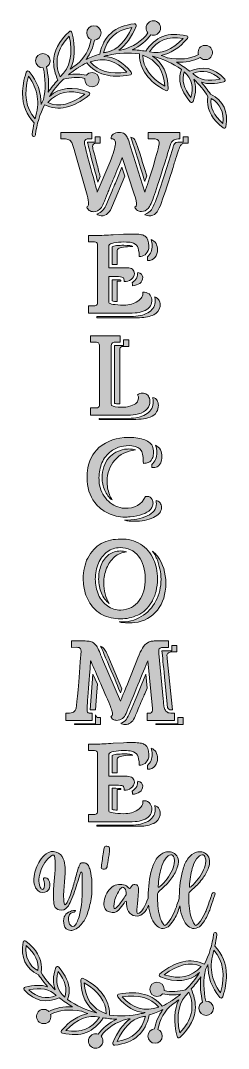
# Model space of a CAD drawing. Header units: inches. Extents: x -1.7 to 7.7, y -47.2 to -0.8.
import ezdxf

# ---------------------------------------------------------------- set-up
doc = ezdxf.new("R2010")
doc.units = ezdxf.units.IN
doc.header["$MEASUREMENT"] = 0
doc.layers.add('Layer 1', color=7, linetype='Continuous')

# ---------------------------------------------------------------- blocks, each defined once
blk = doc.blocks.new('block 3')
at = {"layer": 'Layer 1', "lineweight": 0}
for points, knots in [([(2.831, -27.8), (3.079, -27.807), (3.333, -27.748), (3.596, -27.635), (3.858, -27.523), (4.068, -27.32), (4.225, -27.036), (4.307, -26.901), (4.375, -26.743), (4.42, -26.556), (4.465, -26.376), (4.487, -26.189), (4.487, -26.002), (4.487, -25.657), (4.427, -25.365), (4.307, -25.125), (4.18, -24.833), (3.985, -24.608), (3.716, -24.436), (3.446, -24.271), (3.154, -24.196), (2.846, -24.211), (2.509, -24.203), (2.209, -24.263), (1.955, -24.406), (1.7, -24.548), (1.498, -24.773), (1.34, -25.065), (1.273, -25.192), (1.228, -25.342), (1.19, -25.5), (1.153, -25.657), (1.138, -25.822), (1.138, -25.987), (1.138, -26.114), (1.146, -26.234), (1.168, -26.331), (1.205, -26.616), (1.295, -26.871), (1.438, -27.096), (1.58, -27.32), (1.767, -27.493), (2.007, -27.62), (2.247, -27.748), (2.524, -27.807), (2.831, -27.8)], [0, 0, 0, 0, 1, 1, 1, 2, 2, 2, 3, 3, 3, 4, 4, 4, 5, 5, 5, 6, 6, 6, 7, 7, 7, 8, 8, 8, 9, 9, 9, 10, 10, 10, 11, 11, 11, 12, 12, 12, 13, 13, 13, 14, 14, 14, 15, 15, 15, 15]), ([(1.827, -26.714), (1.73, -26.496), (1.685, -26.264), (1.685, -26.017), (1.685, -25.747), (1.73, -25.507), (1.827, -25.29), (1.925, -25.073), (2.052, -24.908), (2.224, -24.78), (2.397, -24.653), (2.584, -24.593), (2.801, -24.593), (3.154, -24.593), (3.431, -24.72), (3.633, -24.983), (3.835, -25.245), (3.933, -25.582), (3.933, -25.987), (3.933, -26.391), (3.843, -26.721), (3.656, -26.983), (3.468, -27.246), (3.191, -27.388), (2.831, -27.41), (2.607, -27.418), (2.404, -27.35), (2.232, -27.223), (2.06, -27.096), (1.925, -26.931), (1.827, -26.714)], [0, 0, 0, 0, 1, 1, 1, 2, 2, 2, 3, 3, 3, 4, 4, 4, 5, 5, 5, 6, 6, 6, 7, 7, 7, 8, 8, 8, 9, 9, 9, 10, 10, 10, 10])]:
    blk.add_open_spline(points, degree=3, knots=knots, dxfattribs=at)
blk = doc.blocks.new('block 4')
at = {"layer": 'Layer 1', "lineweight": 0}
for points, knots in [([(7.087, -40.198), (7.087, -40.198), (7.074, -40.252), (7.074, -40.252), (7.062, -40.29), (7.045, -40.328), (7.032, -40.366), (6.88, -40.825), (6.864, -40.872), (6.792, -41.057), (6.754, -41.154), (6.708, -41.246), (6.653, -41.339), (6.59, -41.44), (6.522, -41.541), (6.438, -41.63), (6.362, -41.718), (6.261, -41.76), (6.143, -41.765), (6.038, -41.769), (5.95, -41.739), (5.874, -41.668), (5.768, -41.575), (5.697, -41.457), (5.638, -41.326), (5.57, -41.179), (5.532, -41.019), (5.511, -40.855), (5.506, -40.82), (5.501, -40.786), (5.497, -40.751), (5.452, -40.884), (5.428, -40.945), (5.385, -41.057), (5.347, -41.154), (5.301, -41.246), (5.246, -41.339), (5.183, -41.44), (5.115, -41.541), (5.031, -41.63), (4.955, -41.718), (4.854, -41.76), (4.736, -41.765), (4.631, -41.769), (4.543, -41.739), (4.467, -41.668), (4.361, -41.575), (4.29, -41.457), (4.231, -41.326), (4.163, -41.179), (4.126, -41.019), (4.104, -40.855), (4.098, -40.81), (4.091, -40.764), (4.085, -40.719), (3.959, -41.003), (3.802, -41.201), (3.569, -41.204), (3.313, -41.204), (3.106, -41.053), (3.089, -40.657), (3.089, -40.619), (3.089, -40.547), (3.068, -40.535), (3.022, -40.547), (3.009, -40.589), (2.984, -40.623), (2.912, -40.733), (2.832, -40.834), (2.74, -40.931), (2.622, -41.053), (2.478, -41.07), (2.331, -41.023), (2.137, -40.968), (2.057, -40.817), (2.07, -40.64), (2.087, -40.37), (2.184, -40.13), (2.386, -39.945), (2.55, -39.789), (2.748, -39.755), (2.959, -39.793), (3.051, -39.81), (3.131, -39.861), (3.186, -39.941), (3.211, -39.974), (3.232, -39.97), (3.254, -39.945), (3.254, -39.945), (3.338, -39.831), (3.338, -39.831), (3.384, -39.764), (3.452, -39.78), (3.515, -39.793), (3.569, -39.802), (3.612, -39.835), (3.62, -39.89), (3.628, -39.932), (3.633, -39.974), (3.633, -40.016), (3.633, -40.016), (3.633, -40.088), (3.633, -40.088), (3.595, -40.636), (3.498, -41.091), (3.595, -41.091), (3.763, -41.091), (3.939, -40.748), (4.061, -40.406), (4.061, -40.38), (4.061, -40.354), (4.062, -40.328), (4.075, -39.907), (4.117, -39.49), (4.235, -39.085), (4.286, -38.904), (4.357, -38.732), (4.475, -38.584), (4.568, -38.466), (4.682, -38.369), (4.833, -38.327), (5.006, -38.272), (5.162, -38.315), (5.301, -38.428), (5.385, -38.5), (5.419, -38.593), (5.427, -38.698), (5.44, -38.807), (5.415, -38.913), (5.381, -39.014), (5.326, -39.187), (5.242, -39.338), (5.137, -39.481), (5.006, -39.658), (4.867, -39.818), (4.703, -39.957), (4.665, -39.987), (4.635, -40.021), (4.597, -40.05), (4.517, -40.105), (4.488, -40.176), (4.488, -40.273), (4.488, -40.594), (4.505, -40.909), (4.585, -41.217), (4.614, -41.322), (4.652, -41.419), (4.707, -41.512), (4.728, -41.546), (4.749, -41.575), (4.77, -41.604), (4.795, -41.634), (4.825, -41.638), (4.858, -41.609), (4.917, -41.562), (4.968, -41.499), (5.014, -41.436), (5.107, -41.305), (5.187, -41.166), (5.246, -41.019), (5.297, -40.894), (5.362, -40.723), (5.468, -40.408), (5.468, -40.381), (5.468, -40.355), (5.469, -40.328), (5.482, -39.907), (5.524, -39.49), (5.642, -39.085), (5.693, -38.904), (5.764, -38.732), (5.882, -38.584), (5.975, -38.466), (6.089, -38.369), (6.24, -38.327), (6.413, -38.272), (6.569, -38.315), (6.708, -38.428), (6.792, -38.5), (6.826, -38.593), (6.834, -38.698), (6.847, -38.807), (6.822, -38.913), (6.788, -39.014), (6.733, -39.187), (6.649, -39.338), (6.543, -39.481), (6.413, -39.658), (6.274, -39.818), (6.11, -39.957), (6.072, -39.987), (6.042, -40.021), (6.004, -40.05), (5.924, -40.105), (5.895, -40.176), (5.895, -40.273), (5.895, -40.594), (5.912, -40.909), (5.992, -41.217), (6.021, -41.322), (6.059, -41.419), (6.114, -41.512), (6.135, -41.546), (6.156, -41.575), (6.177, -41.604), (6.202, -41.634), (6.232, -41.638), (6.265, -41.609), (6.324, -41.562), (6.375, -41.499), (6.421, -41.436), (6.514, -41.305), (6.594, -41.166), (6.653, -41.019), (6.708, -40.884), (6.779, -40.695), (6.902, -40.328), (6.918, -40.278), (6.935, -40.227), (6.956, -40.185), (6.969, -40.155), (6.998, -40.143), (7.028, -40.143), (7.066, -40.139), (7.091, -40.164), (7.087, -40.198)], [0, 0, 0, 0, 1, 1, 1, 2, 2, 2, 3, 3, 3, 4, 4, 4, 5, 5, 5, 6, 6, 6, 7, 7, 7, 8, 8, 8, 9, 9, 9, 10, 10, 10, 11, 11, 11, 12, 12, 12, 13, 13, 13, 14, 14, 14, 15, 15, 15, 16, 16, 16, 17, 17, 17, 18, 18, 18, 19, 19, 19, 20, 20, 20, 21, 21, 21, 22, 22, 22, 23, 23, 23, 24, 24, 24, 25, 25, 25, 26, 26, 26, 27, 27, 27, 28, 28, 28, 29, 29, 29, 30, 30, 30, 31, 31, 31, 32, 32, 32, 33, 33, 33, 34, 34, 34, 35, 35, 35, 36, 36, 36, 37, 37, 37, 38, 38, 38, 39, 39, 39, 40, 40, 40, 41, 41, 41, 42, 42, 42, 43, 43, 43, 44, 44, 44, 45, 45, 45, 46, 46, 46, 47, 47, 47, 48, 48, 48, 49, 49, 49, 50, 50, 50, 51, 51, 51, 52, 52, 52, 53, 53, 53, 54, 54, 54, 55, 55, 55, 56, 56, 56, 57, 57, 57, 58, 58, 58, 59, 59, 59, 60, 60, 60, 61, 61, 61, 62, 62, 62, 63, 63, 63, 64, 64, 64, 65, 65, 65, 66, 66, 66, 67, 67, 67, 68, 68, 68, 69, 69, 69, 70, 70, 70, 71, 71, 71, 72, 72, 72, 73, 73, 73, 74, 74, 74, 75, 75, 75, 75]), ([(4.526, -39.907), (4.551, -39.924), (4.568, -39.903), (4.589, -39.886), (4.593, -39.886), (4.593, -39.882), (4.597, -39.877), (4.833, -39.663), (5.027, -39.414), (5.158, -39.119), (5.217, -38.997), (5.25, -38.866), (5.254, -38.727), (5.254, -38.66), (5.246, -38.588), (5.212, -38.525), (5.166, -38.437), (5.12, -38.424), (5.027, -38.462), (4.951, -38.5), (4.892, -38.559), (4.842, -38.626), (4.749, -38.757), (4.686, -38.904), (4.648, -39.056), (4.614, -39.182), (4.589, -39.313), (4.568, -39.439), (4.543, -39.578), (4.53, -39.717), (4.517, -39.856), (4.513, -39.873), (4.517, -39.898), (4.526, -39.907)], [0, 0, 0, 0, 1, 1, 1, 2, 2, 2, 3, 3, 3, 4, 4, 4, 5, 5, 5, 6, 6, 6, 7, 7, 7, 8, 8, 8, 9, 9, 9, 10, 10, 10, 11, 11, 11, 11]), ([(5.933, -39.907), (5.958, -39.924), (5.975, -39.903), (5.996, -39.886), (6, -39.886), (6, -39.882), (6.004, -39.877), (6.24, -39.663), (6.434, -39.414), (6.565, -39.119), (6.624, -38.997), (6.657, -38.866), (6.661, -38.727), (6.661, -38.66), (6.653, -38.588), (6.619, -38.525), (6.573, -38.437), (6.527, -38.424), (6.434, -38.462), (6.358, -38.5), (6.299, -38.559), (6.249, -38.626), (6.156, -38.757), (6.093, -38.904), (6.055, -39.056), (6.021, -39.182), (5.996, -39.313), (5.975, -39.439), (5.95, -39.578), (5.937, -39.717), (5.924, -39.856), (5.92, -39.873), (5.924, -39.898), (5.933, -39.907)], [0, 0, 0, 0, 1, 1, 1, 2, 2, 2, 3, 3, 3, 4, 4, 4, 5, 5, 5, 6, 6, 6, 7, 7, 7, 8, 8, 8, 9, 9, 9, 10, 10, 10, 11, 11, 11, 11]), ([(3.077, -40.219), (3.068, -40.122), (3.072, -40.025), (2.997, -39.945), (2.942, -39.89), (2.9, -39.89), (2.845, -39.945), (2.82, -39.97), (2.799, -39.995), (2.782, -40.021), (2.706, -40.134), (2.643, -40.252), (2.596, -40.379), (2.554, -40.492), (2.525, -40.61), (2.521, -40.758), (2.525, -40.77), (2.525, -40.808), (2.533, -40.846), (2.537, -40.867), (2.558, -40.872), (2.575, -40.863), (2.643, -40.829), (2.693, -40.77), (2.74, -40.716), (2.858, -40.572), (2.954, -40.421), (3.056, -40.269), (3.064, -40.252), (3.081, -40.235), (3.077, -40.219)], [0, 0, 0, 0, 1, 1, 1, 2, 2, 2, 3, 3, 3, 4, 4, 4, 5, 5, 5, 6, 6, 6, 7, 7, 7, 8, 8, 8, 9, 9, 9, 10, 10, 10, 10])]:
    blk.add_open_spline(points, degree=3, knots=knots, dxfattribs=at)
blk = doc.blocks.new('block 2')
at = {"layer": 'Layer 1', "true_color": 0x231f20}
h = blk.add_hatch(color=250, dxfattribs=at)
h.dxf.hatch_style = 2
edge = h.paths.add_edge_path()
edge.add_spline(control_points=[(-1.017, -5.98), (-0.954, -5.5), (-0.812, -5.044), (-0.604, -4.627), (0.017, -4.915), (0.692, -4.767), (1.405, -4.185), (1.425, -4.168), (1.435, -4.141), (1.432, -4.115), (1.428, -4.089), (1.41, -4.067), (1.385, -4.057), (0.682, -3.77), (0.099, -3.831), (-0.386, -4.243), (-0.205, -3.961), (0.008, -3.702), (0.249, -3.47), (0.563, -3.381), (0.896, -3.368), (1.217, -3.432), (1.214, -3.451), (1.211, -3.47), (1.211, -3.491), (1.211, -3.67), (1.357, -3.815), (1.536, -3.815), (1.715, -3.815), (1.861, -3.67), (1.861, -3.491), (1.861, -3.312), (1.715, -3.166), (1.536, -3.166), (1.433, -3.166), (1.342, -3.215), (1.282, -3.291), (1.017, -3.234), (0.743, -3.226), (0.476, -3.267), (0.612, -3.154), (0.755, -3.049), (0.905, -2.953), (0.907, -2.952), (0.91, -2.951), (0.912, -2.949), (0.913, -2.948), (0.914, -2.947), (0.915, -2.946), (1.039, -2.868), (1.168, -2.795), (1.301, -2.729), (1.713, -3.26), (2.372, -3.442), (3.263, -3.269), (3.289, -3.264), (3.31, -3.246), (3.319, -3.221), (3.329, -3.196), (3.323, -3.168), (3.307, -3.147), (2.932, -2.694), (2.523, -2.46), (2.07, -2.437), (2.111, -2.426), (2.152, -2.415), (2.194, -2.405), (2.211, -2.402), (2.229, -2.398), (2.246, -2.393), (2.723, -2.285), (3.207, -2.263), (3.678, -2.319), (3.678, -2.334), (3.677, -2.348), (3.677, -2.363), (3.677, -3.016), (4.074, -3.56), (4.857, -3.981), (4.881, -3.993), (4.909, -3.993), (4.932, -3.979), (4.955, -3.965), (4.968, -3.941), (4.968, -3.914), (4.968, -3.914), (4.968, -3.914), (4.968, -3.914), (4.964, -3.218), (4.729, -2.728), (4.255, -2.427), (4.723, -2.55), (5.168, -2.752), (5.57, -3.024), (5.518, -3.159), (5.49, -3.295), (5.49, -3.434), (5.49, -3.776), (5.649, -4.129), (5.965, -4.49), (5.983, -4.51), (6.01, -4.52), (6.036, -4.515), (6.062, -4.51), (6.084, -4.492), (6.093, -4.467), (6.233, -4.085), (6.242, -3.755), (6.121, -3.468), (6.362, -3.699), (6.578, -3.96), (6.763, -4.25), (6.749, -4.324), (6.74, -4.397), (6.74, -4.469), (6.74, -4.894), (6.976, -5.295), (7.444, -5.665), (7.465, -5.682), (7.493, -5.686), (7.518, -5.676), (7.543, -5.667), (7.561, -5.645), (7.565, -5.619), (7.684, -4.925), (7.46, -4.442), (6.881, -4.144), (6.878, -4.142), (6.875, -4.142), (6.872, -4.141), (6.749, -3.952), (6.613, -3.774), (6.466, -3.609), (6.749, -3.695), (7.088, -3.688), (7.48, -3.586), (7.506, -3.579), (7.526, -3.56), (7.534, -3.534), (7.541, -3.509), (7.535, -3.481), (7.516, -3.462), (7.039, -2.951), (6.523, -2.837), (5.94, -3.11), (5.75, -2.958), (5.549, -2.823), (5.338, -2.704), (5.745, -2.725), (6.124, -2.649), (6.404, -2.485), (6.458, -2.543), (6.53, -2.58), (6.609, -2.587), (6.696, -2.595), (6.78, -2.569), (6.847, -2.514), (6.913, -2.459), (6.955, -2.38), (6.963, -2.294), (6.97, -2.208), (6.945, -2.123), (6.89, -2.057), (6.834, -1.99), (6.756, -1.949), (6.67, -1.941), (6.583, -1.933), (6.499, -1.959), (6.432, -2.014), (6.366, -2.069), (6.324, -2.147), (6.316, -2.234), (6.315, -2.244), (6.315, -2.254), (6.315, -2.264), (6.315, -2.295), (6.32, -2.326), (6.329, -2.355), (5.982, -2.558), (5.462, -2.612), (4.932, -2.5), (4.93, -2.5), (4.928, -2.5), (4.925, -2.5), (4.835, -2.461), (4.743, -2.425), (4.65, -2.392), (5.056, -2.319), (5.454, -2.068), (5.839, -1.637), (5.857, -1.617), (5.863, -1.589), (5.855, -1.564), (5.847, -1.539), (5.826, -1.519), (5.8, -1.513), (4.973, -1.32), (4.373, -1.548), (3.965, -2.209), (3.76, -2.172), (3.553, -2.15), (3.344, -2.142), (3.69, -1.979), (3.996, -1.735), (4.183, -1.46), (4.257, -1.488), (4.337, -1.49), (4.411, -1.463), (4.493, -1.433), (4.558, -1.373), (4.594, -1.295), (4.67, -1.132), (4.599, -0.939), (4.436, -0.864), (4.358, -0.827), (4.27, -0.823), (4.188, -0.853), (4.107, -0.883), (4.042, -0.943), (4.005, -1.022), (3.985, -1.065), (3.975, -1.111), (3.975, -1.158), (3.975, -1.196), (3.982, -1.233), (3.995, -1.27), (4.009, -1.309), (4.031, -1.344), (4.058, -1.375), (3.817, -1.73), (3.357, -2.033), (2.88, -2.147), (2.879, -2.147), (2.878, -2.148), (2.877, -2.148), (2.834, -2.151), (2.792, -2.155), (2.749, -2.159), (3.065, -1.932), (3.324, -1.568), (3.521, -1.069), (3.531, -1.044), (3.527, -1.016), (3.51, -0.995), (3.494, -0.974), (3.468, -0.963), (3.442, -0.967), (2.554, -1.077), (2.047, -1.524), (1.892, -2.332), (1.676, -2.399), (1.469, -2.481), (1.27, -2.577), (1.46, -2.32), (1.59, -2.019), (1.641, -1.703), (1.81, -1.692), (1.945, -1.552), (1.945, -1.38), (1.945, -1.201), (1.799, -1.055), (1.62, -1.055), (1.441, -1.055), (1.296, -1.201), (1.296, -1.38), (1.296, -1.514), (1.377, -1.628), (1.492, -1.678), (1.421, -2.125), (1.179, -2.541), (0.827, -2.824), (0.733, -2.884), (0.641, -2.947), (0.553, -3.014), (0.769, -2.579), (0.796, -2.026), (0.63, -1.362), (0.623, -1.336), (0.604, -1.315), (0.578, -1.308), (0.553, -1.3), (0.525, -1.307), (0.506, -1.325), (0.038, -1.755), (-0.195, -2.209), (-0.195, -2.7), (-0.195, -2.958), (-0.13, -3.227), (-0.001, -3.507), (-0.162, -3.678), (-0.31, -3.861), (-0.442, -4.056), (-0.404, -3.675), (-0.429, -3.288), (-0.519, -2.915), (-0.422, -2.858), (-0.355, -2.754), (-0.355, -2.634), (-0.355, -2.455), (-0.501, -2.31), (-0.68, -2.31), (-0.859, -2.31), (-1.005, -2.455), (-1.005, -2.634), (-1.005, -2.813), (-0.859, -2.959), (-0.68, -2.959), (-0.675, -2.959), (-0.669, -2.958), (-0.664, -2.957), (-0.552, -3.426), (-0.547, -3.916), (-0.647, -4.387), (-0.687, -4.46), (-0.726, -4.535), (-0.763, -4.61), (-0.744, -4.073), (-0.923, -3.575), (-1.3, -3.123), (-1.317, -3.102), (-1.345, -3.092), (-1.372, -3.097), (-1.399, -3.102), (-1.421, -3.122), (-1.43, -3.148), (-1.54, -3.501), (-1.596, -3.823), (-1.596, -4.118), (-1.596, -4.643), (-1.419, -5.079), (-1.065, -5.438), (-1.109, -5.609), (-1.143, -5.783), (-1.166, -5.961), (-1.167, -5.964), (-1.167, -5.967), (-1.167, -5.971), (-1.167, -6.008), (-1.139, -6.04), (-1.101, -6.045), (-1.06, -6.051), (-1.022, -6.021), (-1.017, -5.98)], knot_values=[0, 0, 0, 0, 1, 1, 1, 2, 2, 2, 3, 3, 3, 4, 4, 4, 5, 5, 5, 6, 6, 6, 7, 7, 7, 8, 8, 8, 9, 9, 9, 10, 10, 10, 11, 11, 11, 12, 12, 12, 13, 13, 13, 14, 14, 14, 15, 15, 15, 16, 16, 16, 17, 17, 17, 18, 18, 18, 19, 19, 19, 20, 20, 20, 21, 21, 21, 22, 22, 22, 23, 23, 23, 24, 24, 24, 25, 25, 25, 26, 26, 26, 27, 27, 27, 28, 28, 28, 29, 29, 29, 30, 30, 30, 31, 31, 31, 32, 32, 32, 33, 33, 33, 34, 34, 34, 35, 35, 35, 36, 36, 36, 37, 37, 37, 38, 38, 38, 39, 39, 39, 40, 40, 40, 41, 41, 41, 42, 42, 42, 43, 43, 43, 44, 44, 44, 45, 45, 45, 46, 46, 46, 47, 47, 47, 48, 48, 48, 49, 49, 49, 50, 50, 50, 51, 51, 51, 52, 52, 52, 53, 53, 53, 54, 54, 54, 55, 55, 55, 56, 56, 56, 57, 57, 57, 58, 58, 58, 59, 59, 59, 60, 60, 60, 61, 61, 61, 62, 62, 62, 63, 63, 63, 64, 64, 64, 65, 65, 65, 66, 66, 66, 67, 67, 67, 68, 68, 68, 69, 69, 69, 70, 70, 70, 71, 71, 71, 72, 72, 72, 73, 73, 73, 74, 74, 74, 75, 75, 75, 76, 76, 76, 77, 77, 77, 78, 78, 78, 79, 79, 79, 80, 80, 80, 81, 81, 81, 82, 82, 82, 83, 83, 83, 84, 84, 84, 85, 85, 85, 86, 86, 86, 87, 87, 87, 88, 88, 88, 89, 89, 89, 90, 90, 90, 91, 91, 91, 92, 92, 92, 93, 93, 93, 94, 94, 94, 95, 95, 95, 96, 96, 96, 97, 97, 97, 98, 98, 98, 99, 99, 99, 100, 100, 100, 101, 101, 101, 102, 102, 102, 103, 103, 103, 104, 104, 104, 105, 105, 105, 106, 106, 106, 107, 107, 107, 108, 108, 108, 109, 109, 109, 110, 110, 110, 111, 111, 111, 112, 112, 112, 113, 113, 113, 114, 114, 114, 114], degree=3, periodic=1)
edge = h.paths.add_edge_path()
edge.add_spline(control_points=[(4.814, -3.784), (4.16, -3.404), (3.836, -2.945), (3.828, -2.387), (4.451, -2.612), (4.775, -3.07), (4.814, -3.784)], knot_values=[0, 0, 0, 0, 1, 1, 1, 2, 2, 2, 2], degree=3, periodic=1)
edge = h.paths.add_edge_path()
edge.add_spline(control_points=[(5.993, -4.289), (5.669, -3.881), (5.569, -3.502), (5.689, -3.135), (6.036, -3.441), (6.134, -3.812), (5.993, -4.289)], knot_values=[0, 0, 0, 0, 1, 1, 1, 2, 2, 2, 2], degree=3, periodic=1)
edge = h.paths.add_edge_path()
edge.add_spline(control_points=[(5.637, -1.633), (5.14, -2.152), (4.644, -2.349), (4.127, -2.234), (4.474, -1.71), (4.97, -1.512), (5.637, -1.633)], knot_values=[0, 0, 0, 0, 1, 1, 1, 2, 2, 2, 2], degree=3, periodic=1)
edge = h.paths.add_edge_path()
edge.add_spline(control_points=[(7.435, -5.462), (7.024, -5.105), (6.849, -4.735), (6.9, -4.337), (6.902, -4.336), (6.903, -4.336), (6.905, -4.335), (6.906, -4.335), (6.907, -4.333), (6.908, -4.332), (7.315, -4.58), (7.489, -4.951), (7.435, -5.462)], knot_values=[0, 0, 0, 0, 1, 1, 1, 2, 2, 2, 3, 3, 3, 4, 4, 4, 4], degree=3, periodic=1)
edge = h.paths.add_edge_path()
edge.add_spline(control_points=[(7.313, -3.471), (6.776, -3.584), (6.372, -3.498), (6.086, -3.211), (6.532, -3.031), (6.935, -3.117), (7.313, -3.471)], knot_values=[0, 0, 0, 0, 1, 1, 1, 2, 2, 2, 2], degree=3, periodic=1)
edge = h.paths.add_edge_path()
edge.add_spline(control_points=[(-1.327, -3.332), (-0.896, -3.908), (-0.799, -4.539), (-1.032, -5.254), (-1.455, -4.772), (-1.551, -4.141), (-1.327, -3.332)], knot_values=[0, 0, 0, 0, 1, 1, 1, 2, 2, 2, 2], degree=3, periodic=1)
edge = h.paths.add_edge_path()
edge.add_spline(control_points=[(1.206, -4.15), (0.604, -4.608), (0.057, -4.732), (-0.462, -4.525), (-0.015, -4.036), (0.532, -3.912), (1.206, -4.15)], knot_values=[0, 0, 0, 0, 1, 1, 1, 2, 2, 2, 2], degree=3, periodic=1)
edge = h.paths.add_edge_path()
edge.add_spline(control_points=[(3.105, -3.144), (2.358, -3.263), (1.817, -3.113), (1.457, -2.685), (2.083, -2.465), (2.623, -2.616), (3.105, -3.144)], knot_values=[0, 0, 0, 0, 1, 1, 1, 2, 2, 2, 2], degree=3, periodic=1)
edge = h.paths.add_edge_path()
edge.add_spline(control_points=[(3.33, -1.135), (3.06, -1.757), (2.696, -2.122), (2.225, -2.244), (2.199, -2.25), (2.173, -2.256), (2.147, -2.262), (2.117, -2.268), (2.088, -2.273), (2.057, -2.277), (2.208, -1.632), (2.626, -1.257), (3.33, -1.135)], knot_values=[0, 0, 0, 0, 1, 1, 1, 2, 2, 2, 3, 3, 3, 4, 4, 4, 4], degree=3, periodic=1)
edge = h.paths.add_edge_path()
edge.add_spline(control_points=[(0.513, -1.526), (0.687, -2.333), (0.549, -2.952), (0.102, -3.367), (-0.18, -2.69), (-0.045, -2.086), (0.513, -1.526)], knot_values=[0, 0, 0, 0, 1, 1, 1, 2, 2, 2, 2], degree=3, periodic=1)
h = blk.add_hatch(color=250, dxfattribs=at)
h.dxf.hatch_style = 2
edge = h.paths.add_edge_path()
edge.add_spline(control_points=[(5.873, -6.064), (5.873, -6.064), (5.873, -6.349), (5.873, -6.349), (5.873, -6.349), (5.746, -6.349), (5.746, -6.349), (5.679, -6.349), (5.634, -6.364), (5.604, -6.386), (5.566, -6.409), (5.536, -6.446), (5.506, -6.491), (5.476, -6.536), (5.409, -6.731), (5.304, -7.076), (5.252, -7.233), (5.199, -7.405), (5.147, -7.593), (4.922, -8.312), (4.742, -8.836), (4.615, -9.159), (4.555, -9.316), (4.487, -9.436), (4.412, -9.511), (4.337, -9.593), (4.233, -9.631), (4.09, -9.631), (4, -9.616), (3.94, -9.593), (3.91, -9.571), (4.053, -9.503), (4.15, -9.436), (4.21, -9.361), (4.263, -9.286), (4.322, -9.159), (4.39, -8.979), (4.517, -8.671), (4.72, -8.072), (4.997, -7.165), (4.997, -7.165), (5.147, -6.678), (5.147, -6.678), (5.184, -6.551), (5.207, -6.461), (5.229, -6.424), (5.252, -6.364), (5.297, -6.326), (5.349, -6.319), (5.401, -6.311), (5.499, -6.304), (5.641, -6.304), (5.641, -6.304), (5.641, -6.064), (5.641, -6.064), (5.641, -6.064), (5.873, -6.064), (5.873, -6.064)], knot_values=[0, 0, 0, 0, 1, 1, 1, 2, 2, 2, 3, 3, 3, 4, 4, 4, 5, 5, 5, 6, 6, 6, 7, 7, 7, 8, 8, 8, 9, 9, 9, 10, 10, 10, 11, 11, 11, 12, 12, 12, 13, 13, 13, 14, 14, 14, 15, 15, 15, 16, 16, 16, 17, 17, 17, 18, 18, 18, 19, 19, 19, 19], degree=3, periodic=1)
edge = h.paths.add_edge_path()
edge.add_spline(control_points=[(2.652, -8.005), (2.569, -8.192), (2.472, -8.432), (2.359, -8.709), (2.359, -8.709), (2.157, -9.181), (2.157, -9.181), (2.112, -9.263), (2.06, -9.338), (2.007, -9.391), (1.955, -9.451), (1.872, -9.503), (1.76, -9.556), (1.797, -9.593), (1.865, -9.623), (1.947, -9.631), (2.18, -9.631), (2.352, -9.473), (2.464, -9.166), (2.464, -9.166), (3.019, -7.847), (3.019, -7.847), (3.019, -7.847), (2.884, -7.435), (2.884, -7.435), (2.884, -7.435), (2.652, -8.005), (2.652, -8.005)], knot_values=[0, 0, 0, 0, 1, 1, 1, 2, 2, 2, 3, 3, 3, 4, 4, 4, 5, 5, 5, 6, 6, 6, 7, 7, 7, 8, 8, 8, 9, 9, 9, 9], degree=3, periodic=1)
edge = h.paths.add_edge_path()
edge.add_spline(control_points=[(4.075, -9.286), (4.143, -9.211), (4.24, -9.009), (4.352, -8.671), (4.465, -8.342), (4.615, -7.877), (4.802, -7.285), (4.839, -7.18), (4.884, -7.023), (4.944, -6.821), (5.004, -6.618), (5.057, -6.469), (5.094, -6.364), (5.132, -6.281), (5.184, -6.229), (5.244, -6.199), (5.297, -6.176), (5.386, -6.161), (5.499, -6.154), (5.499, -6.154), (5.499, -5.869), (5.499, -5.869), (5.499, -5.869), (4.068, -5.877), (4.068, -5.877), (4.068, -5.877), (4.068, -6.154), (4.068, -6.154), (4.068, -6.154), (4.382, -6.161), (4.382, -6.161), (4.517, -6.184), (4.577, -6.266), (4.562, -6.394), (4.54, -6.514), (4.457, -6.836), (4.3, -7.368), (4.143, -7.9), (4.008, -8.304), (3.91, -8.567), (3.91, -8.567), (3.708, -7.907), (3.708, -7.907), (3.708, -7.907), (3.408, -6.941), (3.408, -6.941), (3.251, -6.439), (3.161, -6.154), (3.124, -6.086), (3.086, -6.012), (3.049, -5.959), (3.004, -5.937), (2.936, -5.892), (2.854, -5.869), (2.756, -5.869), (2.652, -5.869), (2.562, -5.892), (2.494, -5.944), (2.419, -5.997), (2.389, -6.072), (2.404, -6.161), (2.404, -6.161), (2.472, -6.161), (2.472, -6.161), (2.494, -6.169), (2.524, -6.184), (2.554, -6.206), (2.577, -6.244), (2.592, -6.289), (2.592, -6.349), (2.592, -6.349), (2.592, -6.401), (2.592, -6.401), (2.584, -6.544), (2.494, -6.813), (2.337, -7.225), (2.337, -7.225), (1.775, -8.559), (1.775, -8.559), (1.752, -8.484), (1.67, -8.192), (1.535, -7.682), (1.393, -7.173), (1.295, -6.798), (1.235, -6.551), (1.213, -6.476), (1.198, -6.409), (1.19, -6.349), (1.176, -6.251), (1.22, -6.184), (1.318, -6.161), (1.318, -6.161), (1.528, -6.154), (1.528, -6.154), (1.528, -6.087), (1.528, -6.027), (1.535, -5.974), (1.535, -5.922), (1.535, -5.892), (1.528, -5.877), (1.528, -5.877), (1.528, -5.877), (1.528, -5.877), (1.528, -5.877), (0.127, -5.877), (0.127, -5.877), (0.127, -5.877), (0.127, -6.154), (0.127, -6.154), (0.127, -6.154), (0.276, -6.154), (0.276, -6.154), (0.374, -6.161), (0.441, -6.176), (0.494, -6.199), (0.546, -6.221), (0.591, -6.274), (0.636, -6.349), (0.666, -6.401), (0.711, -6.551), (0.778, -6.798), (0.778, -6.798), (1.108, -7.967), (1.108, -7.967), (1.108, -7.967), (1.318, -8.701), (1.318, -8.701), (1.363, -8.881), (1.385, -9.001), (1.385, -9.069), (1.385, -9.069), (1.378, -9.136), (1.378, -9.136), (1.363, -9.181), (1.333, -9.211), (1.295, -9.233), (1.318, -9.301), (1.355, -9.346), (1.415, -9.383), (1.468, -9.421), (1.535, -9.443), (1.61, -9.443), (1.737, -9.443), (1.85, -9.391), (1.94, -9.278), (1.962, -9.248), (2.007, -9.174), (2.06, -9.054), (2.112, -8.941), (2.172, -8.784), (2.247, -8.589), (2.299, -8.462), (2.374, -8.274), (2.479, -8.027), (2.577, -7.78), (2.719, -7.435), (2.899, -7.001), (2.899, -7.001), (3.431, -8.649), (3.431, -8.649), (3.521, -8.881), (3.558, -9.046), (3.543, -9.136), (3.536, -9.166), (3.528, -9.189), (3.521, -9.196), (3.521, -9.196), (3.468, -9.233), (3.468, -9.233), (3.491, -9.301), (3.528, -9.346), (3.581, -9.383), (3.633, -9.421), (3.693, -9.436), (3.761, -9.436), (3.888, -9.436), (3.993, -9.383), (4.075, -9.286)], knot_values=[0, 0, 0, 0, 1, 1, 1, 2, 2, 2, 3, 3, 3, 4, 4, 4, 5, 5, 5, 6, 6, 6, 7, 7, 7, 8, 8, 8, 9, 9, 9, 10, 10, 10, 11, 11, 11, 12, 12, 12, 13, 13, 13, 14, 14, 14, 15, 15, 15, 16, 16, 16, 17, 17, 17, 18, 18, 18, 19, 19, 19, 20, 20, 20, 21, 21, 21, 22, 22, 22, 23, 23, 23, 24, 24, 24, 25, 25, 25, 26, 26, 26, 27, 27, 27, 28, 28, 28, 29, 29, 29, 30, 30, 30, 31, 31, 31, 32, 32, 32, 33, 33, 33, 34, 34, 34, 35, 35, 35, 36, 36, 36, 37, 37, 37, 38, 38, 38, 39, 39, 39, 40, 40, 40, 41, 41, 41, 42, 42, 42, 43, 43, 43, 44, 44, 44, 45, 45, 45, 46, 46, 46, 47, 47, 47, 48, 48, 48, 49, 49, 49, 50, 50, 50, 51, 51, 51, 52, 52, 52, 53, 53, 53, 54, 54, 54, 55, 55, 55, 56, 56, 56, 57, 57, 57, 58, 58, 58, 59, 59, 59, 59], degree=3, periodic=1)
edge = h.paths.add_edge_path()
edge.add_spline(control_points=[(3.626, -7.143), (3.768, -7.615), (3.865, -7.93), (3.91, -8.087), (3.918, -8.072), (3.925, -8.042), (3.948, -7.99), (3.948, -7.99), (4, -7.825), (4, -7.825), (4, -7.825), (3.895, -7.488), (3.895, -7.488), (3.678, -6.761), (3.543, -6.356), (3.491, -6.259), (3.453, -6.184), (3.408, -6.131), (3.356, -6.109), (3.356, -6.109), (3.281, -6.079), (3.281, -6.079), (3.281, -6.079), (3.303, -6.131), (3.303, -6.131), (3.371, -6.334), (3.483, -6.671), (3.626, -7.143)], knot_values=[0, 0, 0, 0, 1, 1, 1, 2, 2, 2, 3, 3, 3, 4, 4, 4, 5, 5, 5, 6, 6, 6, 7, 7, 7, 8, 8, 8, 9, 9, 9, 9], degree=3, periodic=1)
edge = h.paths.add_edge_path()
edge.add_spline(control_points=[(1.333, -6.326), (1.355, -6.424), (1.423, -6.708), (1.55, -7.165), (1.67, -7.623), (1.752, -7.945), (1.805, -8.117), (1.805, -8.117), (1.91, -7.862), (1.91, -7.862), (1.857, -7.69), (1.805, -7.488), (1.752, -7.263), (1.693, -7.046), (1.648, -6.873), (1.618, -6.753), (1.58, -6.641), (1.565, -6.559), (1.565, -6.499), (1.565, -6.461), (1.58, -6.424), (1.61, -6.394), (1.633, -6.371), (1.655, -6.364), (1.678, -6.356), (1.7, -6.349), (1.745, -6.349), (1.805, -6.349), (1.805, -6.349), (1.91, -6.349), (1.91, -6.349), (1.91, -6.349), (1.91, -6.064), (1.91, -6.064), (1.91, -6.064), (1.678, -6.064), (1.678, -6.064), (1.678, -6.064), (1.678, -6.304), (1.678, -6.304), (1.678, -6.304), (1.333, -6.304), (1.333, -6.304), (1.333, -6.304), (1.333, -6.326), (1.333, -6.326)], knot_values=[0, 0, 0, 0, 1, 1, 1, 2, 2, 2, 3, 3, 3, 4, 4, 4, 5, 5, 5, 6, 6, 6, 7, 7, 7, 8, 8, 8, 9, 9, 9, 10, 10, 10, 11, 11, 11, 12, 12, 12, 13, 13, 13, 14, 14, 14, 15, 15, 15, 15], degree=3, periodic=1)
h = blk.add_hatch(color=250, dxfattribs=at)
h.dxf.hatch_style = 2
edge = h.paths.add_edge_path()
edge.add_spline(control_points=[(2.996, -14.023), (2.996, -14.023), (1.385, -14.023), (1.385, -14.023), (1.385, -14.023), (1.385, -13.693), (1.385, -13.693), (1.385, -13.693), (1.558, -13.693), (1.558, -13.693), (1.603, -13.693), (1.64, -13.693), (1.67, -13.686), (1.693, -13.686), (1.715, -13.678), (1.737, -13.663), (1.76, -13.641), (1.775, -13.618), (1.782, -13.588), (1.79, -13.558), (1.79, -13.521), (1.79, -13.468), (1.79, -13.468), (1.79, -13.356), (1.79, -13.356), (1.79, -13.356), (1.79, -10.988), (1.79, -10.988), (1.79, -10.921), (1.775, -10.868), (1.737, -10.838), (1.715, -10.823), (1.693, -10.816), (1.655, -10.808), (1.655, -10.808), (1.52, -10.808), (1.52, -10.808), (1.468, -10.808), (1.423, -10.808), (1.385, -10.808), (1.385, -10.808), (1.385, -10.516), (1.385, -10.516), (1.385, -10.516), (1.7, -10.516), (1.7, -10.516), (1.94, -10.516), (2.202, -10.501), (2.487, -10.479), (2.487, -10.479), (2.959, -10.456), (2.959, -10.456), (3.146, -10.449), (3.326, -10.449), (3.498, -10.449), (3.611, -10.456), (3.693, -10.464), (3.761, -10.479), (3.828, -10.494), (3.88, -10.516), (3.933, -10.554), (4.045, -10.636), (4.098, -10.778), (4.098, -10.981), (4.098, -11.041), (4.098, -11.078), (4.09, -11.101), (4.06, -11.228), (4.008, -11.325), (3.925, -11.385), (3.843, -11.445), (3.761, -11.468), (3.663, -11.46), (3.656, -11.243), (3.626, -11.093), (3.588, -11.011), (3.543, -10.928), (3.453, -10.876), (3.318, -10.838), (3.259, -10.816), (3.139, -10.808), (2.966, -10.808), (2.801, -10.808), (2.652, -10.823), (2.524, -10.846), (2.389, -10.876), (2.314, -10.913), (2.299, -10.966), (2.299, -10.966), (2.299, -11.97), (2.299, -11.97), (2.299, -11.97), (3.124, -11.97), (3.124, -11.97), (3.221, -11.977), (3.296, -12), (3.356, -12.037), (3.416, -12.082), (3.446, -12.15), (3.446, -12.24), (3.446, -12.337), (3.401, -12.419), (3.303, -12.494), (3.206, -12.569), (3.101, -12.599), (2.981, -12.592), (2.989, -12.494), (2.974, -12.434), (2.929, -12.404), (2.876, -12.382), (2.779, -12.367), (2.637, -12.367), (2.637, -12.367), (2.292, -12.367), (2.292, -12.367), (2.292, -12.367), (2.292, -13.543), (2.292, -13.543), (2.329, -13.611), (2.554, -13.648), (2.974, -13.656), (3.221, -13.656), (3.423, -13.596), (3.596, -13.483), (3.768, -13.371), (3.843, -13.236), (3.82, -13.071), (3.933, -13.056), (4.023, -13.086), (4.105, -13.154), (4.18, -13.221), (4.225, -13.304), (4.233, -13.393), (4.24, -13.513), (4.218, -13.611), (4.165, -13.693), (4.113, -13.776), (4.038, -13.843), (3.925, -13.895), (3.805, -13.948), (3.686, -13.985), (3.573, -14), (3.461, -14.015), (3.266, -14.023), (2.996, -14.023)], knot_values=[0, 0, 0, 0, 1, 1, 1, 2, 2, 2, 3, 3, 3, 4, 4, 4, 5, 5, 5, 6, 6, 6, 7, 7, 7, 8, 8, 8, 9, 9, 9, 10, 10, 10, 11, 11, 11, 12, 12, 12, 13, 13, 13, 14, 14, 14, 15, 15, 15, 16, 16, 16, 17, 17, 17, 18, 18, 18, 19, 19, 19, 20, 20, 20, 21, 21, 21, 22, 22, 22, 23, 23, 23, 24, 24, 24, 25, 25, 25, 26, 26, 26, 27, 27, 27, 28, 28, 28, 29, 29, 29, 30, 30, 30, 31, 31, 31, 32, 32, 32, 33, 33, 33, 34, 34, 34, 35, 35, 35, 36, 36, 36, 37, 37, 37, 38, 38, 38, 39, 39, 39, 40, 40, 40, 41, 41, 41, 42, 42, 42, 43, 43, 43, 44, 44, 44, 45, 45, 45, 46, 46, 46, 47, 47, 47, 48, 48, 48, 48], degree=3, periodic=1)
edge = h.paths.add_edge_path()
edge.add_spline(control_points=[(2.442, -13.468), (2.502, -13.483), (2.577, -13.491), (2.674, -13.498), (2.674, -13.498), (2.674, -12.569), (2.674, -12.569), (2.674, -12.569), (2.839, -12.569), (2.839, -12.569), (2.839, -12.569), (2.839, -12.524), (2.839, -12.524), (2.824, -12.517), (2.689, -12.509), (2.442, -12.509), (2.442, -12.509), (2.442, -13.468), (2.442, -13.468)], knot_values=[0, 0, 0, 0, 1, 1, 1, 2, 2, 2, 3, 3, 3, 4, 4, 4, 5, 5, 5, 6, 6, 6, 6], degree=3, periodic=1)
edge = h.paths.add_edge_path()
edge.add_spline(control_points=[(3.693, -12.674), (3.776, -12.614), (3.82, -12.524), (3.82, -12.397), (3.813, -12.285), (3.738, -12.21), (3.596, -12.187), (3.596, -12.27), (3.581, -12.352), (3.551, -12.427), (3.513, -12.509), (3.446, -12.577), (3.341, -12.644), (3.348, -12.659), (3.348, -12.674), (3.356, -12.689), (3.356, -12.689), (3.356, -12.779), (3.356, -12.779), (3.491, -12.772), (3.603, -12.734), (3.693, -12.674)], knot_values=[0, 0, 0, 0, 1, 1, 1, 2, 2, 2, 3, 3, 3, 4, 4, 4, 5, 5, 5, 6, 6, 6, 7, 7, 7, 7], degree=3, periodic=1)
edge = h.paths.add_edge_path()
edge.add_spline(control_points=[(2.644, -10.973), (2.547, -10.988), (2.479, -11.003), (2.442, -11.026), (2.442, -11.026), (2.442, -11.82), (2.442, -11.82), (2.442, -11.82), (2.674, -11.82), (2.674, -11.82), (2.674, -11.82), (2.674, -11.176), (2.674, -11.176), (2.674, -11.161), (2.689, -11.138), (2.719, -11.116), (2.764, -11.078), (2.839, -11.056), (2.951, -11.041), (3.064, -11.026), (3.206, -11.018), (3.378, -11.011), (3.326, -10.973), (3.184, -10.958), (2.966, -10.958), (2.854, -10.958), (2.742, -10.966), (2.644, -10.973)], knot_values=[0, 0, 0, 0, 1, 1, 1, 2, 2, 2, 3, 3, 3, 4, 4, 4, 5, 5, 5, 6, 6, 6, 7, 7, 7, 8, 8, 8, 9, 9, 9, 9], degree=3, periodic=1)
edge = h.paths.add_edge_path()
edge.add_spline(control_points=[(4.562, -13.453), (4.525, -13.371), (4.457, -13.319), (4.36, -13.289), (4.375, -13.348), (4.382, -13.408), (4.382, -13.468), (4.382, -13.671), (4.293, -13.836), (4.12, -13.955), (3.94, -14.083), (3.701, -14.15), (3.408, -14.165), (3.363, -14.173), (3.071, -14.173), (2.532, -14.173), (2.532, -14.173), (1.76, -14.173), (1.76, -14.173), (1.76, -14.173), (1.76, -14.225), (1.76, -14.225), (1.76, -14.225), (3.678, -14.225), (3.678, -14.225), (3.94, -14.218), (4.158, -14.173), (4.315, -14.09), (4.472, -14.015), (4.57, -13.888), (4.607, -13.716), (4.615, -13.618), (4.6, -13.536), (4.562, -13.453)], knot_values=[0, 0, 0, 0, 1, 1, 1, 2, 2, 2, 3, 3, 3, 4, 4, 4, 5, 5, 5, 6, 6, 6, 7, 7, 7, 8, 8, 8, 9, 9, 9, 10, 10, 10, 11, 11, 11, 11], degree=3, periodic=1)
edge = h.paths.add_edge_path()
edge.add_spline(control_points=[(4.038, -11.483), (4.038, -11.483), (4.038, -11.648), (4.038, -11.648), (4.18, -11.655), (4.285, -11.603), (4.367, -11.505), (4.45, -11.408), (4.487, -11.288), (4.487, -11.153), (4.487, -11.056), (4.465, -10.958), (4.42, -10.876), (4.367, -10.793), (4.3, -10.741), (4.203, -10.704), (4.233, -10.786), (4.248, -10.876), (4.248, -10.973), (4.248, -11.176), (4.18, -11.34), (4.038, -11.483)], knot_values=[0, 0, 0, 0, 1, 1, 1, 2, 2, 2, 3, 3, 3, 4, 4, 4, 5, 5, 5, 6, 6, 6, 7, 7, 7, 7], degree=3, periodic=1)
h = blk.add_hatch(color=250, dxfattribs=at)
h.dxf.hatch_style = 2
edge = h.paths.add_edge_path()
edge.add_spline(control_points=[(4.528, -18.175), (4.528, -18.288), (4.498, -18.393), (4.446, -18.475), (4.379, -18.587), (4.281, -18.662), (4.154, -18.707), (4.026, -18.76), (3.892, -18.79), (3.757, -18.797), (3.622, -18.805), (3.435, -18.812), (3.195, -18.812), (3.195, -18.812), (1.854, -18.812), (1.854, -18.812), (1.854, -18.812), (1.854, -18.767), (1.854, -18.767), (1.854, -18.767), (3.3, -18.76), (3.3, -18.76), (3.592, -18.745), (3.832, -18.67), (4.019, -18.542), (4.206, -18.415), (4.296, -18.235), (4.296, -18.018), (4.296, -17.951), (4.289, -17.891), (4.274, -17.823), (4.364, -17.846), (4.431, -17.891), (4.469, -17.958), (4.506, -18.025), (4.528, -18.093), (4.528, -18.175)], knot_values=[0, 0, 0, 0, 1, 1, 1, 2, 2, 2, 3, 3, 3, 4, 4, 4, 5, 5, 5, 6, 6, 6, 7, 7, 7, 8, 8, 8, 9, 9, 9, 10, 10, 10, 11, 11, 11, 12, 12, 12, 12], degree=3, periodic=1)
edge = h.paths.add_edge_path()
edge.add_spline(control_points=[(3.637, -18.557), (3.802, -18.52), (3.929, -18.445), (4.026, -18.34), (4.109, -18.243), (4.146, -18.13), (4.146, -17.995), (4.146, -17.943), (4.139, -17.898), (4.124, -17.853), (4.101, -17.786), (4.064, -17.726), (4.004, -17.688), (3.944, -17.651), (3.877, -17.628), (3.809, -17.628), (3.727, -17.628), (3.652, -17.651), (3.584, -17.696), (3.614, -17.733), (3.629, -17.778), (3.629, -17.831), (3.629, -17.831), (3.622, -17.906), (3.622, -17.906), (3.599, -18.063), (3.45, -18.168), (3.187, -18.228), (3.12, -18.25), (3.007, -18.258), (2.865, -18.258), (2.64, -18.258), (2.49, -18.235), (2.423, -18.19), (2.415, -18.183), (2.408, -18.175), (2.408, -18.153), (2.401, -18.138), (2.401, -18.115), (2.401, -18.093), (2.401, -18.093), (2.401, -15.613), (2.401, -15.613), (2.401, -15.613), (2.401, -15.523), (2.401, -15.523), (2.401, -15.485), (2.401, -15.455), (2.408, -15.425), (2.415, -15.403), (2.43, -15.381), (2.453, -15.358), (2.475, -15.343), (2.498, -15.336), (2.528, -15.328), (2.528, -15.328), (2.633, -15.328), (2.633, -15.328), (2.633, -15.328), (2.805, -15.328), (2.805, -15.328), (2.805, -15.328), (2.805, -15.036), (2.805, -15.036), (2.805, -15.036), (1.471, -15.036), (1.471, -15.036), (1.471, -15.036), (1.471, -15.328), (1.471, -15.328), (1.509, -15.328), (1.554, -15.328), (1.606, -15.328), (1.606, -15.328), (1.741, -15.328), (1.741, -15.328), (1.779, -15.336), (1.801, -15.343), (1.824, -15.358), (1.861, -15.388), (1.876, -15.44), (1.876, -15.508), (1.876, -15.508), (1.876, -17.958), (1.876, -17.958), (1.876, -17.958), (1.876, -18.07), (1.876, -18.07), (1.876, -18.123), (1.876, -18.16), (1.869, -18.19), (1.861, -18.22), (1.846, -18.243), (1.824, -18.265), (1.801, -18.28), (1.779, -18.288), (1.756, -18.288), (1.726, -18.295), (1.689, -18.295), (1.644, -18.295), (1.644, -18.295), (1.471, -18.295), (1.471, -18.295), (1.471, -18.295), (1.471, -18.625), (1.471, -18.625), (1.471, -18.625), (3.157, -18.625), (3.157, -18.625), (3.315, -18.625), (3.472, -18.602), (3.637, -18.557)], knot_values=[0, 0, 0, 0, 1, 1, 1, 2, 2, 2, 3, 3, 3, 4, 4, 4, 5, 5, 5, 6, 6, 6, 7, 7, 7, 8, 8, 8, 9, 9, 9, 10, 10, 10, 11, 11, 11, 12, 12, 12, 13, 13, 13, 14, 14, 14, 15, 15, 15, 16, 16, 16, 17, 17, 17, 18, 18, 18, 19, 19, 19, 20, 20, 20, 21, 21, 21, 22, 22, 22, 23, 23, 23, 24, 24, 24, 25, 25, 25, 26, 26, 26, 27, 27, 27, 28, 28, 28, 29, 29, 29, 30, 30, 30, 31, 31, 31, 32, 32, 32, 33, 33, 33, 34, 34, 34, 35, 35, 35, 36, 36, 36, 37, 37, 37, 37], degree=3, periodic=1)
edge = h.paths.add_edge_path()
edge.add_spline(control_points=[(2.55, -18.085), (2.595, -18.1), (2.67, -18.108), (2.783, -18.108), (2.783, -18.108), (2.783, -15.785), (2.783, -15.785), (2.783, -15.688), (2.783, -15.628), (2.79, -15.605), (2.798, -15.583), (2.813, -15.568), (2.835, -15.545), (2.858, -15.53), (2.895, -15.523), (2.933, -15.515), (2.933, -15.515), (3.06, -15.515), (3.06, -15.515), (3.112, -15.515), (3.157, -15.515), (3.195, -15.515), (3.195, -15.515), (3.195, -15.223), (3.195, -15.223), (3.195, -15.223), (2.955, -15.223), (2.955, -15.223), (2.955, -15.223), (2.955, -15.478), (2.955, -15.478), (2.955, -15.478), (2.55, -15.478), (2.55, -15.478), (2.55, -15.478), (2.55, -18.085), (2.55, -18.085)], knot_values=[0, 0, 0, 0, 1, 1, 1, 2, 2, 2, 3, 3, 3, 4, 4, 4, 5, 5, 5, 6, 6, 6, 7, 7, 7, 8, 8, 8, 9, 9, 9, 10, 10, 10, 11, 11, 11, 12, 12, 12, 12], degree=3, periodic=1)
h = blk.add_hatch(color=250, dxfattribs=at)
h.dxf.hatch_style = 2
edge = h.paths.add_edge_path()
edge.add_spline(control_points=[(3.026, -23.216), (2.749, -23.216), (2.494, -23.156), (2.262, -23.043), (2.022, -22.931), (1.82, -22.766), (1.662, -22.556), (1.43, -22.249), (1.31, -21.867), (1.31, -21.425), (1.31, -21.357), (1.318, -21.26), (1.325, -21.133), (1.385, -20.691), (1.558, -20.346), (1.85, -20.084), (2.217, -19.777), (2.652, -19.619), (3.169, -19.619), (3.281, -19.619), (3.393, -19.627), (3.506, -19.642), (3.76, -19.672), (3.955, -19.732), (4.098, -19.829), (4.24, -19.926), (4.307, -20.084), (4.307, -20.301), (4.307, -20.391), (4.292, -20.466), (4.27, -20.526), (4.247, -20.593), (4.218, -20.638), (4.195, -20.661), (4.158, -20.713), (4.113, -20.743), (4.068, -20.758), (4.015, -20.781), (3.948, -20.788), (3.85, -20.796), (3.85, -20.526), (3.82, -20.331), (3.753, -20.211), (3.686, -20.099), (3.551, -20.024), (3.333, -20.001), (3.333, -20.001), (3.206, -19.994), (3.206, -19.994), (3.034, -19.994), (2.876, -20.016), (2.734, -20.069), (2.592, -20.121), (2.479, -20.181), (2.397, -20.249), (2.209, -20.383), (2.075, -20.556), (1.985, -20.766), (1.895, -20.975), (1.85, -21.2), (1.85, -21.447), (1.85, -21.552), (1.857, -21.665), (1.872, -21.777), (1.94, -22.077), (2.075, -22.317), (2.277, -22.504), (2.479, -22.691), (2.726, -22.796), (3.004, -22.819), (3.461, -22.834), (3.775, -22.654), (3.948, -22.279), (3.948, -22.279), (4.03, -22.279), (4.03, -22.279), (4.128, -22.287), (4.203, -22.339), (4.247, -22.429), (4.27, -22.474), (4.285, -22.526), (4.285, -22.594), (4.285, -22.646), (4.27, -22.699), (4.247, -22.751), (4.225, -22.804), (4.195, -22.849), (4.158, -22.886), (4, -23.051), (3.701, -23.156), (3.258, -23.201), (3.146, -23.208), (3.071, -23.216), (3.026, -23.216)], knot_values=[0, 0, 0, 0, 1, 1, 1, 2, 2, 2, 3, 3, 3, 4, 4, 4, 5, 5, 5, 6, 6, 6, 7, 7, 7, 8, 8, 8, 9, 9, 9, 10, 10, 10, 11, 11, 11, 12, 12, 12, 13, 13, 13, 14, 14, 14, 15, 15, 15, 16, 16, 16, 17, 17, 17, 18, 18, 18, 19, 19, 19, 20, 20, 20, 21, 21, 21, 22, 22, 22, 23, 23, 23, 24, 24, 24, 25, 25, 25, 26, 26, 26, 27, 27, 27, 28, 28, 28, 29, 29, 29, 30, 30, 30, 31, 31, 31, 31], degree=3, periodic=1)
edge = h.paths.add_edge_path()
edge.add_spline(control_points=[(4.457, -20.286), (4.457, -20.533), (4.382, -20.721), (4.225, -20.84), (4.225, -20.84), (4.225, -20.983), (4.225, -20.983), (4.33, -20.983), (4.412, -20.968), (4.472, -20.945), (4.525, -20.923), (4.577, -20.863), (4.63, -20.773), (4.667, -20.683), (4.69, -20.593), (4.69, -20.496), (4.69, -20.383), (4.667, -20.279), (4.615, -20.181), (4.562, -20.084), (4.487, -20.016), (4.39, -19.971), (4.412, -20.001), (4.427, -20.046), (4.442, -20.106), (4.45, -20.166), (4.457, -20.226), (4.457, -20.286)], knot_values=[0, 0, 0, 0, 1, 1, 1, 2, 2, 2, 3, 3, 3, 4, 4, 4, 5, 5, 5, 6, 6, 6, 7, 7, 7, 8, 8, 8, 9, 9, 9, 9], degree=3, periodic=1)
edge = h.paths.add_edge_path()
edge.add_spline(control_points=[(3.498, -20.189), (3.423, -20.159), (3.318, -20.144), (3.176, -20.144), (3.124, -20.144), (3.064, -20.151), (3.004, -20.159), (2.719, -20.211), (2.479, -20.338), (2.292, -20.548), (2.194, -20.661), (2.12, -20.796), (2.067, -20.953), (2.015, -21.11), (1.992, -21.275), (1.992, -21.44), (1.992, -21.642), (2.03, -21.83), (2.112, -22.009), (2.187, -22.189), (2.299, -22.332), (2.442, -22.444), (2.344, -22.287), (2.277, -22.107), (2.239, -21.889), (2.224, -21.792), (2.217, -21.695), (2.217, -21.605), (2.217, -21.23), (2.329, -20.908), (2.562, -20.646), (2.786, -20.383), (3.101, -20.234), (3.498, -20.189)], knot_values=[0, 0, 0, 0, 1, 1, 1, 2, 2, 2, 3, 3, 3, 4, 4, 4, 5, 5, 5, 6, 6, 6, 7, 7, 7, 8, 8, 8, 9, 9, 9, 10, 10, 10, 11, 11, 11, 11], degree=3, periodic=1)
edge = h.paths.add_edge_path()
edge.add_spline(control_points=[(4.42, -22.474), (4.427, -22.534), (4.435, -22.579), (4.435, -22.601), (4.435, -22.849), (4.3, -23.036), (4.023, -23.163), (3.745, -23.291), (3.408, -23.358), (2.996, -23.358), (3.139, -23.388), (3.288, -23.403), (3.446, -23.403), (3.768, -23.403), (4.053, -23.351), (4.3, -23.238), (4.547, -23.126), (4.667, -22.976), (4.667, -22.781), (4.667, -22.699), (4.645, -22.631), (4.6, -22.571), (4.555, -22.511), (4.495, -22.481), (4.42, -22.474)], knot_values=[0, 0, 0, 0, 1, 1, 1, 2, 2, 2, 3, 3, 3, 4, 4, 4, 5, 5, 5, 6, 6, 6, 7, 7, 7, 8, 8, 8, 8], degree=3, periodic=1)
h = blk.add_hatch(color=250, dxfattribs=at)
h.dxf.hatch_style = 2
edge = h.paths.add_edge_path()
edge.add_spline(control_points=[(2.831, -27.8), (3.079, -27.807), (3.333, -27.748), (3.596, -27.635), (3.858, -27.523), (4.068, -27.32), (4.225, -27.036), (4.307, -26.901), (4.375, -26.743), (4.42, -26.556), (4.465, -26.376), (4.487, -26.189), (4.487, -26.002), (4.487, -25.657), (4.427, -25.365), (4.307, -25.125), (4.18, -24.833), (3.985, -24.608), (3.716, -24.436), (3.446, -24.271), (3.154, -24.196), (2.846, -24.211), (2.509, -24.203), (2.209, -24.263), (1.955, -24.406), (1.7, -24.548), (1.498, -24.773), (1.34, -25.065), (1.273, -25.192), (1.228, -25.342), (1.19, -25.5), (1.153, -25.657), (1.138, -25.822), (1.138, -25.987), (1.138, -26.114), (1.146, -26.234), (1.168, -26.331), (1.205, -26.616), (1.295, -26.871), (1.438, -27.096), (1.58, -27.32), (1.767, -27.493), (2.007, -27.62), (2.247, -27.748), (2.524, -27.807), (2.831, -27.8)], knot_values=[0, 0, 0, 0, 1, 1, 1, 2, 2, 2, 3, 3, 3, 4, 4, 4, 5, 5, 5, 6, 6, 6, 7, 7, 7, 8, 8, 8, 9, 9, 9, 10, 10, 10, 11, 11, 11, 12, 12, 12, 13, 13, 13, 14, 14, 14, 15, 15, 15, 15], degree=3, periodic=1)
edge = h.paths.add_edge_path()
edge.add_spline(control_points=[(1.827, -26.714), (1.73, -26.496), (1.685, -26.264), (1.685, -26.017), (1.685, -25.747), (1.73, -25.507), (1.827, -25.29), (1.925, -25.073), (2.052, -24.908), (2.224, -24.78), (2.397, -24.653), (2.584, -24.593), (2.801, -24.593), (3.154, -24.593), (3.431, -24.72), (3.633, -24.983), (3.835, -25.245), (3.933, -25.582), (3.933, -25.987), (3.933, -26.391), (3.843, -26.721), (3.656, -26.983), (3.468, -27.246), (3.191, -27.388), (2.831, -27.41), (2.607, -27.418), (2.404, -27.35), (2.232, -27.223), (2.06, -27.096), (1.925, -26.931), (1.827, -26.714)], knot_values=[0, 0, 0, 0, 1, 1, 1, 2, 2, 2, 3, 3, 3, 4, 4, 4, 5, 5, 5, 6, 6, 6, 7, 7, 7, 8, 8, 8, 9, 9, 9, 10, 10, 10, 10], degree=3, periodic=1)
edge = h.paths.add_edge_path()
edge.add_spline(control_points=[(2.809, -24.855), (2.719, -24.885), (2.629, -24.938), (2.547, -25.013), (2.389, -25.148), (2.277, -25.32), (2.194, -25.522), (2.112, -25.732), (2.067, -25.957), (2.067, -26.189), (2.067, -26.534), (2.15, -26.841), (2.314, -27.111), (2.157, -26.998), (2.045, -26.841), (1.962, -26.646), (1.88, -26.451), (1.835, -26.241), (1.835, -26.017), (1.835, -25.792), (1.872, -25.582), (1.947, -25.38), (2.022, -25.177), (2.142, -25.02), (2.299, -24.908), (2.457, -24.795), (2.622, -24.743), (2.809, -24.743), (2.906, -24.743), (3.004, -24.758), (3.094, -24.788), (2.989, -24.803), (2.891, -24.825), (2.809, -24.855)], knot_values=[0, 0, 0, 0, 1, 1, 1, 2, 2, 2, 3, 3, 3, 4, 4, 4, 5, 5, 5, 6, 6, 6, 7, 7, 7, 8, 8, 8, 9, 9, 9, 10, 10, 10, 11, 11, 11, 11], degree=3, periodic=1)
edge = h.paths.add_edge_path()
edge.add_spline(control_points=[(4.862, -26.204), (4.862, -26.684), (4.735, -27.088), (4.48, -27.41), (4.225, -27.733), (3.88, -27.92), (3.453, -27.972), (3.303, -27.98), (3.206, -27.987), (3.161, -27.987), (3.011, -27.987), (2.876, -27.972), (2.764, -27.942), (3.139, -27.957), (3.468, -27.875), (3.753, -27.703), (4.038, -27.53), (4.255, -27.298), (4.412, -26.998), (4.57, -26.699), (4.645, -26.369), (4.645, -26.017), (4.645, -25.709), (4.577, -25.402), (4.45, -25.088), (4.427, -25.035), (4.405, -24.975), (4.367, -24.908), (4.33, -24.84), (4.292, -24.788), (4.255, -24.75), (4.278, -24.758), (4.307, -24.788), (4.36, -24.84), (4.412, -24.893), (4.45, -24.945), (4.487, -24.983), (4.735, -25.32), (4.862, -25.724), (4.862, -26.204)], knot_values=[0, 0, 0, 0, 1, 1, 1, 2, 2, 2, 3, 3, 3, 4, 4, 4, 5, 5, 5, 6, 6, 6, 7, 7, 7, 8, 8, 8, 9, 9, 9, 10, 10, 10, 11, 11, 11, 12, 12, 12, 13, 13, 13, 13], degree=3, periodic=1)
h = blk.add_hatch(color=250, dxfattribs=at)
h.dxf.hatch_style = 2
edge = h.paths.add_edge_path()
edge.add_spline(control_points=[(1.79, -32.247), (1.79, -32.247), (1.925, -32.247), (1.925, -32.247), (1.925, -32.247), (1.925, -32.57), (1.925, -32.57), (1.925, -32.57), (0.741, -32.57), (0.741, -32.57), (0.741, -32.57), (0.741, -32.532), (0.741, -32.532), (0.741, -32.532), (1.692, -32.532), (1.692, -32.532), (1.692, -32.532), (1.692, -32.128), (1.692, -32.128), (1.692, -32.128), (1.707, -32.18), (1.707, -32.18), (1.73, -32.218), (1.752, -32.24), (1.79, -32.247)], knot_values=[0, 0, 0, 0, 1, 1, 1, 2, 2, 2, 3, 3, 3, 4, 4, 4, 5, 5, 5, 6, 6, 6, 7, 7, 7, 8, 8, 8, 8], degree=3, periodic=1)
h.paths.add_polyline_path([(5.409, -32.247), (5.409, -32.532), (4.405, -32.532), (4.405, -32.57), (5.641, -32.57), (5.641, -32.247)])
edge = h.paths.add_edge_path()
edge.add_spline(control_points=[(2.816, -31.139), (2.816, -31.139), (2.884, -30.966), (2.884, -30.966), (2.884, -30.966), (2.247, -29.46), (2.247, -29.46), (2.194, -29.333), (2.142, -29.243), (2.105, -29.183), (2.067, -29.123), (2.007, -29.078), (1.925, -29.041), (1.94, -29.063), (2.067, -29.363), (2.314, -29.94), (2.562, -30.517), (2.726, -30.921), (2.816, -31.139)], knot_values=[0, 0, 0, 0, 1, 1, 1, 2, 2, 2, 3, 3, 3, 4, 4, 4, 5, 5, 5, 6, 6, 6, 6], degree=3, periodic=1)
edge = h.paths.add_edge_path()
edge.add_spline(control_points=[(4.802, -30.412), (4.802, -30.412), (4.922, -31.648), (4.922, -31.648), (4.922, -31.656), (4.922, -31.678), (4.929, -31.708), (4.929, -31.738), (4.937, -31.768), (4.944, -31.798), (4.952, -31.828), (4.974, -31.858), (4.997, -31.88), (5.019, -31.903), (5.057, -31.91), (5.117, -31.91), (5.117, -31.91), (5.162, -31.91), (5.162, -31.91), (5.162, -31.91), (4.929, -29.588), (4.929, -29.588), (4.922, -29.535), (4.914, -29.498), (4.914, -29.46), (4.914, -29.415), (4.922, -29.385), (4.944, -29.363), (4.967, -29.34), (5.004, -29.318), (5.057, -29.303), (5.102, -29.295), (5.154, -29.288), (5.222, -29.288), (5.222, -29.288), (5.364, -29.288), (5.364, -29.288), (5.364, -29.288), (5.364, -29.011), (5.364, -29.011), (5.364, -29.011), (5.139, -29.011), (5.139, -29.011), (5.139, -29.011), (5.139, -29.243), (5.139, -29.243), (5.139, -29.243), (4.69, -29.25), (4.69, -29.25), (4.712, -29.498), (4.75, -29.88), (4.802, -30.412)], knot_values=[0, 0, 0, 0, 1, 1, 1, 2, 2, 2, 3, 3, 3, 4, 4, 4, 5, 5, 5, 6, 6, 6, 7, 7, 7, 8, 8, 8, 9, 9, 9, 10, 10, 10, 11, 11, 11, 12, 12, 12, 13, 13, 13, 14, 14, 14, 15, 15, 15, 16, 16, 16, 17, 17, 17, 17], degree=3, periodic=1)
h.paths.add_polyline_path([(1.752, -31.094), (1.782, -30.749), (1.573, -30.299), (1.46, -31.91), (1.692, -31.91)])
edge = h.paths.add_edge_path()
edge.add_spline(control_points=[(4.218, -32.03), (4.195, -32.053), (4.15, -32.06), (4.083, -32.06), (4.083, -32.06), (4.023, -32.06), (4.023, -32.06), (4.023, -32.06), (4.023, -32.382), (4.023, -32.382), (4.023, -32.382), (5.259, -32.382), (5.259, -32.382), (5.259, -32.382), (5.259, -32.06), (5.259, -32.06), (5.259, -32.06), (5.162, -32.06), (5.162, -32.06), (5.109, -32.06), (5.064, -32.053), (5.012, -32.045), (4.959, -32.038), (4.914, -32.008), (4.869, -31.963), (4.832, -31.918), (4.802, -31.865), (4.787, -31.798), (4.772, -31.73), (4.764, -31.656), (4.757, -31.566), (4.757, -31.521), (4.75, -31.468), (4.742, -31.408), (4.742, -31.408), (4.547, -29.37), (4.547, -29.37), (4.547, -29.37), (4.54, -29.258), (4.54, -29.258), (4.54, -29.205), (4.547, -29.175), (4.562, -29.153), (4.585, -29.13), (4.615, -29.108), (4.667, -29.101), (4.712, -29.093), (4.772, -29.093), (4.839, -29.093), (4.839, -29.093), (4.982, -29.093), (4.982, -29.093), (4.982, -29.093), (4.982, -28.801), (4.982, -28.801), (4.982, -28.801), (4.472, -28.801), (4.472, -28.801), (4.375, -28.801), (4.3, -28.801), (4.24, -28.808), (4.18, -28.816), (4.12, -28.838), (4.068, -28.868), (3.955, -28.936), (3.873, -29.018), (3.813, -29.123), (3.745, -29.228), (3.678, -29.378), (3.603, -29.565), (3.603, -29.565), (3.521, -29.76), (3.521, -29.76), (3.521, -29.76), (3.206, -30.547), (3.206, -30.547), (2.989, -31.101), (2.861, -31.423), (2.816, -31.521), (2.816, -31.521), (2.015, -29.632), (2.015, -29.632), (1.992, -29.58), (1.97, -29.535), (1.955, -29.49), (1.932, -29.445), (1.917, -29.408), (1.902, -29.37), (1.857, -29.243), (1.812, -29.145), (1.775, -29.071), (1.73, -29.003), (1.67, -28.936), (1.603, -28.883), (1.543, -28.846), (1.483, -28.823), (1.415, -28.816), (1.348, -28.808), (1.258, -28.801), (1.153, -28.801), (1.153, -28.801), (0.606, -28.801), (0.606, -28.801), (0.606, -28.801), (0.606, -29.093), (0.606, -29.093), (0.606, -29.093), (0.846, -29.086), (0.846, -29.086), (0.928, -29.086), (0.988, -29.108), (1.011, -29.145), (1.033, -29.183), (1.041, -29.22), (1.041, -29.258), (1.041, -29.258), (1.003, -29.745), (1.003, -29.745), (0.906, -31.101), (0.838, -31.813), (0.808, -31.88), (0.763, -31.963), (0.711, -32.015), (0.651, -32.03), (0.584, -32.053), (0.486, -32.06), (0.359, -32.06), (0.359, -32.06), (0.359, -32.382), (0.359, -32.382), (0.359, -32.382), (1.543, -32.382), (1.543, -32.382), (1.543, -32.382), (1.543, -32.06), (1.543, -32.06), (1.543, -32.06), (1.46, -32.06), (1.46, -32.06), (1.415, -32.06), (1.385, -32.053), (1.363, -32.038), (1.325, -32.008), (1.31, -31.955), (1.31, -31.888), (1.31, -31.82), (1.333, -31.506), (1.378, -30.936), (1.423, -30.367), (1.453, -29.955), (1.475, -29.7), (1.558, -29.887), (1.692, -30.187), (1.865, -30.584), (2.037, -30.989), (2.202, -31.356), (2.344, -31.686), (2.352, -31.723), (2.374, -31.783), (2.412, -31.873), (2.442, -31.963), (2.457, -32.038), (2.457, -32.09), (2.457, -32.158), (2.434, -32.195), (2.382, -32.203), (2.404, -32.262), (2.434, -32.307), (2.487, -32.337), (2.539, -32.367), (2.592, -32.382), (2.644, -32.382), (2.749, -32.382), (2.839, -32.352), (2.906, -32.3), (2.974, -32.247), (3.026, -32.173), (3.071, -32.068), (3.109, -31.97), (3.139, -31.903), (3.154, -31.873), (3.258, -31.626), (3.408, -31.258), (3.603, -30.786), (3.798, -30.314), (3.948, -29.955), (4.045, -29.7), (4.045, -29.7), (4.255, -31.85), (4.255, -31.85), (4.255, -31.85), (4.255, -31.925), (4.255, -31.925), (4.255, -31.97), (4.24, -32.008), (4.218, -32.03)], knot_values=[0, 0, 0, 0, 1, 1, 1, 2, 2, 2, 3, 3, 3, 4, 4, 4, 5, 5, 5, 6, 6, 6, 7, 7, 7, 8, 8, 8, 9, 9, 9, 10, 10, 10, 11, 11, 11, 12, 12, 12, 13, 13, 13, 14, 14, 14, 15, 15, 15, 16, 16, 16, 17, 17, 17, 18, 18, 18, 19, 19, 19, 20, 20, 20, 21, 21, 21, 22, 22, 22, 23, 23, 23, 24, 24, 24, 25, 25, 25, 26, 26, 26, 27, 27, 27, 28, 28, 28, 29, 29, 29, 30, 30, 30, 31, 31, 31, 32, 32, 32, 33, 33, 33, 34, 34, 34, 35, 35, 35, 36, 36, 36, 37, 37, 37, 38, 38, 38, 39, 39, 39, 40, 40, 40, 41, 41, 41, 42, 42, 42, 43, 43, 43, 44, 44, 44, 45, 45, 45, 46, 46, 46, 47, 47, 47, 48, 48, 48, 49, 49, 49, 50, 50, 50, 51, 51, 51, 52, 52, 52, 53, 53, 53, 54, 54, 54, 55, 55, 55, 56, 56, 56, 57, 57, 57, 58, 58, 58, 59, 59, 59, 60, 60, 60, 61, 61, 61, 62, 62, 62, 63, 63, 63, 64, 64, 64, 65, 65, 65, 65], degree=3, periodic=1)
edge = h.paths.add_edge_path()
edge.add_spline(control_points=[(3.258, -32), (3.198, -32.143), (3.139, -32.255), (3.086, -32.33), (3.034, -32.412), (2.944, -32.465), (2.831, -32.502), (2.884, -32.547), (2.944, -32.57), (3.026, -32.57), (3.213, -32.57), (3.356, -32.472), (3.446, -32.27), (3.476, -32.203), (3.551, -32.038), (3.663, -31.76), (3.775, -31.491), (3.858, -31.296), (3.91, -31.184), (3.91, -31.184), (4.015, -30.929), (4.015, -30.929), (4.015, -30.929), (3.955, -30.299), (3.955, -30.299), (3.678, -31.011), (3.446, -31.581), (3.258, -32)], knot_values=[0, 0, 0, 0, 1, 1, 1, 2, 2, 2, 3, 3, 3, 4, 4, 4, 5, 5, 5, 6, 6, 6, 7, 7, 7, 8, 8, 8, 9, 9, 9, 9], degree=3, periodic=1)
h = blk.add_hatch(color=250, dxfattribs=at)
h.dxf.hatch_style = 2
edge = h.paths.add_edge_path()
edge.add_spline(control_points=[(2.966, -33.894), (3.184, -33.894), (3.326, -33.909), (3.378, -33.946), (3.206, -33.954), (3.064, -33.961), (2.951, -33.976), (2.839, -33.991), (2.764, -34.014), (2.719, -34.051), (2.689, -34.073), (2.674, -34.096), (2.674, -34.111), (2.674, -34.111), (2.674, -34.755), (2.674, -34.755), (2.674, -34.755), (2.442, -34.755), (2.442, -34.755), (2.442, -34.755), (2.442, -33.961), (2.442, -33.961), (2.479, -33.939), (2.547, -33.924), (2.644, -33.909), (2.742, -33.901), (2.854, -33.894), (2.966, -33.894)], knot_values=[0, 0, 0, 0, 1, 1, 1, 2, 2, 2, 3, 3, 3, 4, 4, 4, 5, 5, 5, 6, 6, 6, 7, 7, 7, 8, 8, 8, 9, 9, 9, 9], degree=3, periodic=1)
edge = h.paths.add_edge_path()
edge.add_spline(control_points=[(4.562, -36.389), (4.525, -36.306), (4.457, -36.254), (4.36, -36.224), (4.375, -36.284), (4.382, -36.344), (4.382, -36.404), (4.382, -36.606), (4.293, -36.771), (4.12, -36.891), (3.94, -37.018), (3.701, -37.086), (3.408, -37.101), (3.363, -37.108), (3.071, -37.108), (2.532, -37.108), (2.532, -37.108), (1.76, -37.108), (1.76, -37.108), (1.76, -37.108), (1.76, -37.16), (1.76, -37.16), (1.76, -37.16), (3.678, -37.16), (3.678, -37.16), (3.94, -37.153), (4.158, -37.108), (4.315, -37.026), (4.472, -36.951), (4.57, -36.823), (4.607, -36.651), (4.615, -36.554), (4.6, -36.471), (4.562, -36.389)], knot_values=[0, 0, 0, 0, 1, 1, 1, 2, 2, 2, 3, 3, 3, 4, 4, 4, 5, 5, 5, 6, 6, 6, 7, 7, 7, 8, 8, 8, 9, 9, 9, 10, 10, 10, 11, 11, 11, 11], degree=3, periodic=1)
edge = h.paths.add_edge_path()
edge.add_spline(control_points=[(2.442, -36.404), (2.502, -36.419), (2.577, -36.426), (2.674, -36.434), (2.674, -36.434), (2.674, -35.505), (2.674, -35.505), (2.674, -35.505), (2.839, -35.505), (2.839, -35.505), (2.839, -35.505), (2.839, -35.46), (2.839, -35.46), (2.824, -35.452), (2.689, -35.445), (2.442, -35.445), (2.442, -35.445), (2.442, -36.404), (2.442, -36.404)], knot_values=[0, 0, 0, 0, 1, 1, 1, 2, 2, 2, 3, 3, 3, 4, 4, 4, 5, 5, 5, 6, 6, 6, 6], degree=3, periodic=1)
edge = h.paths.add_edge_path()
edge.add_spline(control_points=[(4.038, -34.418), (4.038, -34.418), (4.038, -34.583), (4.038, -34.583), (4.18, -34.59), (4.285, -34.538), (4.367, -34.441), (4.45, -34.343), (4.487, -34.223), (4.487, -34.088), (4.487, -33.991), (4.465, -33.894), (4.42, -33.811), (4.367, -33.729), (4.3, -33.676), (4.203, -33.639), (4.233, -33.721), (4.248, -33.811), (4.248, -33.909), (4.248, -34.111), (4.18, -34.276), (4.038, -34.418)], knot_values=[0, 0, 0, 0, 1, 1, 1, 2, 2, 2, 3, 3, 3, 4, 4, 4, 5, 5, 5, 6, 6, 6, 7, 7, 7, 7], degree=3, periodic=1)
edge = h.paths.add_edge_path()
edge.add_spline(control_points=[(3.693, -35.609), (3.776, -35.55), (3.82, -35.46), (3.82, -35.332), (3.813, -35.22), (3.738, -35.145), (3.596, -35.122), (3.596, -35.205), (3.581, -35.287), (3.551, -35.362), (3.513, -35.445), (3.446, -35.512), (3.341, -35.58), (3.348, -35.594), (3.348, -35.609), (3.356, -35.624), (3.356, -35.624), (3.356, -35.714), (3.356, -35.714), (3.491, -35.707), (3.603, -35.669), (3.693, -35.609)], knot_values=[0, 0, 0, 0, 1, 1, 1, 2, 2, 2, 3, 3, 3, 4, 4, 4, 5, 5, 5, 6, 6, 6, 7, 7, 7, 7], degree=3, periodic=1)
edge = h.paths.add_edge_path()
edge.add_spline(control_points=[(3.573, -36.936), (3.686, -36.921), (3.805, -36.883), (3.925, -36.831), (4.038, -36.778), (4.113, -36.711), (4.165, -36.628), (4.218, -36.546), (4.24, -36.449), (4.233, -36.329), (4.225, -36.239), (4.18, -36.156), (4.105, -36.089), (4.023, -36.022), (3.933, -35.992), (3.82, -36.007), (3.843, -36.171), (3.768, -36.306), (3.596, -36.419), (3.423, -36.531), (3.221, -36.591), (2.974, -36.591), (2.554, -36.584), (2.329, -36.546), (2.292, -36.479), (2.292, -36.479), (2.292, -35.302), (2.292, -35.302), (2.292, -35.302), (2.637, -35.302), (2.637, -35.302), (2.779, -35.302), (2.876, -35.317), (2.929, -35.34), (2.974, -35.37), (2.989, -35.43), (2.981, -35.527), (3.101, -35.535), (3.206, -35.505), (3.303, -35.43), (3.401, -35.355), (3.446, -35.272), (3.446, -35.175), (3.446, -35.085), (3.416, -35.018), (3.356, -34.973), (3.296, -34.935), (3.221, -34.913), (3.124, -34.905), (3.124, -34.905), (2.299, -34.905), (2.299, -34.905), (2.299, -34.905), (2.299, -33.901), (2.299, -33.901), (2.314, -33.849), (2.389, -33.811), (2.524, -33.781), (2.652, -33.759), (2.801, -33.744), (2.966, -33.744), (3.139, -33.744), (3.259, -33.751), (3.318, -33.774), (3.453, -33.811), (3.543, -33.864), (3.588, -33.946), (3.626, -34.029), (3.656, -34.178), (3.663, -34.396), (3.761, -34.403), (3.843, -34.381), (3.925, -34.321), (4.008, -34.261), (4.06, -34.163), (4.09, -34.036), (4.098, -34.014), (4.098, -33.976), (4.098, -33.916), (4.098, -33.714), (4.045, -33.571), (3.933, -33.489), (3.88, -33.452), (3.828, -33.429), (3.761, -33.414), (3.693, -33.399), (3.611, -33.392), (3.498, -33.384), (3.326, -33.384), (3.146, -33.384), (2.959, -33.392), (2.959, -33.392), (2.487, -33.414), (2.487, -33.414), (2.202, -33.437), (1.94, -33.452), (1.7, -33.452), (1.7, -33.452), (1.385, -33.452), (1.385, -33.452), (1.385, -33.452), (1.385, -33.744), (1.385, -33.744), (1.423, -33.744), (1.468, -33.744), (1.52, -33.744), (1.52, -33.744), (1.655, -33.744), (1.655, -33.744), (1.693, -33.751), (1.715, -33.759), (1.737, -33.774), (1.775, -33.804), (1.79, -33.856), (1.79, -33.924), (1.79, -33.924), (1.79, -36.291), (1.79, -36.291), (1.79, -36.291), (1.79, -36.404), (1.79, -36.404), (1.79, -36.456), (1.79, -36.494), (1.782, -36.524), (1.775, -36.554), (1.76, -36.576), (1.737, -36.599), (1.715, -36.614), (1.693, -36.621), (1.67, -36.621), (1.64, -36.628), (1.603, -36.628), (1.558, -36.628), (1.558, -36.628), (1.385, -36.628), (1.385, -36.628), (1.385, -36.628), (1.385, -36.958), (1.385, -36.958), (1.385, -36.958), (2.996, -36.958), (2.996, -36.958), (3.266, -36.958), (3.461, -36.951), (3.573, -36.936)], knot_values=[0, 0, 0, 0, 1, 1, 1, 2, 2, 2, 3, 3, 3, 4, 4, 4, 5, 5, 5, 6, 6, 6, 7, 7, 7, 8, 8, 8, 9, 9, 9, 10, 10, 10, 11, 11, 11, 12, 12, 12, 13, 13, 13, 14, 14, 14, 15, 15, 15, 16, 16, 16, 17, 17, 17, 18, 18, 18, 19, 19, 19, 20, 20, 20, 21, 21, 21, 22, 22, 22, 23, 23, 23, 24, 24, 24, 25, 25, 25, 26, 26, 26, 27, 27, 27, 28, 28, 28, 29, 29, 29, 30, 30, 30, 31, 31, 31, 32, 32, 32, 33, 33, 33, 34, 34, 34, 35, 35, 35, 36, 36, 36, 37, 37, 37, 38, 38, 38, 39, 39, 39, 40, 40, 40, 41, 41, 41, 42, 42, 42, 43, 43, 43, 44, 44, 44, 45, 45, 45, 46, 46, 46, 47, 47, 47, 48, 48, 48, 48], degree=3, periodic=1)
h = blk.add_hatch(color=250, dxfattribs=at)
h.dxf.hatch_style = 2
edge = h.paths.add_edge_path()
edge.add_spline(control_points=[(1.531, -39.692), (1.539, -39.97), (1.531, -40.252), (1.48, -40.526), (1.434, -40.749), (1.379, -40.964), (1.299, -41.175), (1.236, -41.348), (1.13, -41.495), (1.008, -41.634), (0.937, -41.714), (0.848, -41.773), (0.751, -41.815), (0.697, -41.84), (0.642, -41.853), (0.587, -41.853), (0.385, -41.849), (0.309, -41.76), (0.275, -41.617), (0.246, -41.491), (0.246, -41.364), (0.288, -41.242), (0.326, -41.145), (0.385, -41.074), (0.482, -41.032), (0.541, -41.006), (0.6, -40.981), (0.663, -40.964), (0.688, -40.956), (0.718, -40.956), (0.747, -40.952), (0.764, -40.952), (0.785, -40.952), (0.793, -40.973), (0.802, -41.002), (0.772, -41.011), (0.751, -41.019), (0.734, -41.027), (0.718, -41.027), (0.697, -41.032), (0.671, -41.04), (0.646, -41.048), (0.621, -41.061), (0.562, -41.082), (0.528, -41.12), (0.507, -41.175), (0.456, -41.31), (0.465, -41.44), (0.524, -41.571), (0.532, -41.583), (0.536, -41.596), (0.545, -41.604), (0.621, -41.697), (0.722, -41.697), (0.789, -41.604), (0.84, -41.537), (0.873, -41.461), (0.903, -41.381), (0.975, -41.192), (1.008, -40.994), (1.042, -40.796), (1.093, -40.488), (1.101, -40.176), (1.097, -39.861), (1.097, -39.861), (1.097, -39.372), (1.097, -39.372), (1.097, -39.326), (1.097, -39.279), (1.076, -39.233), (1.076, -39.229), (1.063, -39.22), (1.059, -39.22), (1.05, -39.22), (1.038, -39.224), (1.034, -39.233), (1.025, -39.258), (1.013, -39.283), (1.004, -39.309), (1.004, -39.309), (0.89, -39.654), (0.89, -39.654), (0.802, -39.949), (0.709, -40.244), (0.587, -40.526), (0.541, -40.623), (0.49, -40.72), (0.423, -40.804), (0.33, -40.922), (0.204, -40.952), (0.06, -40.926), (-0.045, -40.909), (-0.112, -40.842), (-0.154, -40.749), (-0.175, -40.69), (-0.188, -40.631), (-0.192, -40.572), (-0.213, -40.299), (-0.201, -40.029), (-0.18, -39.759), (-0.163, -39.536), (-0.138, -39.313), (-0.125, -39.09), (-0.112, -38.93), (-0.129, -38.765), (-0.138, -38.601), (-0.138, -38.601), (-0.138, -38.588), (-0.138, -38.588), (-0.159, -38.445), (-0.196, -38.428), (-0.314, -38.508), (-0.394, -38.559), (-0.462, -38.622), (-0.521, -38.698), (-0.71, -38.955), (-0.833, -39.237), (-0.858, -39.557), (-0.866, -39.667), (-0.849, -39.772), (-0.811, -39.873), (-0.79, -39.92), (-0.765, -39.966), (-0.723, -40), (-0.702, -40.012), (-0.677, -40.012), (-0.66, -39.991), (-0.643, -39.97), (-0.626, -39.945), (-0.618, -39.92), (-0.588, -39.797), (-0.588, -39.671), (-0.647, -39.553), (-0.664, -39.519), (-0.651, -39.49), (-0.614, -39.486), (-0.538, -39.473), (-0.466, -39.502), (-0.424, -39.574), (-0.361, -39.688), (-0.352, -39.814), (-0.378, -39.941), (-0.394, -40.004), (-0.437, -40.054), (-0.496, -40.092), (-0.605, -40.164), (-0.782, -40.16), (-0.887, -40.075), (-0.955, -40.021), (-1.001, -39.949), (-1.031, -39.869), (-1.09, -39.722), (-1.098, -39.57), (-1.077, -39.418), (-1.039, -39.165), (-0.951, -38.93), (-0.816, -38.715), (-0.736, -38.593), (-0.643, -38.483), (-0.525, -38.395), (-0.386, -38.294), (-0.239, -38.272), (-0.074, -38.323), (0.082, -38.374), (0.178, -38.479), (0.237, -38.622), (0.292, -38.748), (0.322, -38.879), (0.326, -39.014), (0.334, -39.149), (0.33, -39.283), (0.317, -39.422), (0.292, -39.684), (0.271, -39.949), (0.258, -40.214), (0.25, -40.37), (0.258, -40.522), (0.296, -40.674), (0.305, -40.699), (0.33, -40.707), (0.347, -40.682), (0.372, -40.652), (0.393, -40.623), (0.414, -40.594), (0.465, -40.505), (0.503, -40.417), (0.536, -40.324), (0.612, -40.113), (0.676, -39.903), (0.734, -39.684), (0.789, -39.49), (0.84, -39.3), (0.899, -39.107), (0.92, -39.031), (0.954, -38.959), (0.983, -38.883), (1.004, -38.824), (1.05, -38.799), (1.114, -38.799), (1.227, -38.791), (1.312, -38.833), (1.371, -38.934), (1.404, -38.993), (1.43, -39.056), (1.446, -39.128), (1.493, -39.313), (1.522, -39.498), (1.531, -39.692)], knot_values=[0, 0, 0, 0, 1, 1, 1, 2, 2, 2, 3, 3, 3, 4, 4, 4, 5, 5, 5, 6, 6, 6, 7, 7, 7, 8, 8, 8, 9, 9, 9, 10, 10, 10, 11, 11, 11, 12, 12, 12, 13, 13, 13, 14, 14, 14, 15, 15, 15, 16, 16, 16, 17, 17, 17, 18, 18, 18, 19, 19, 19, 20, 20, 20, 21, 21, 21, 22, 22, 22, 23, 23, 23, 24, 24, 24, 25, 25, 25, 26, 26, 26, 27, 27, 27, 28, 28, 28, 29, 29, 29, 30, 30, 30, 31, 31, 31, 32, 32, 32, 33, 33, 33, 34, 34, 34, 35, 35, 35, 36, 36, 36, 37, 37, 37, 38, 38, 38, 39, 39, 39, 40, 40, 40, 41, 41, 41, 42, 42, 42, 43, 43, 43, 44, 44, 44, 45, 45, 45, 46, 46, 46, 47, 47, 47, 48, 48, 48, 49, 49, 49, 50, 50, 50, 51, 51, 51, 52, 52, 52, 53, 53, 53, 54, 54, 54, 55, 55, 55, 56, 56, 56, 57, 57, 57, 58, 58, 58, 59, 59, 59, 60, 60, 60, 61, 61, 61, 62, 62, 62, 63, 63, 63, 64, 64, 64, 65, 65, 65, 66, 66, 66, 67, 67, 67, 68, 68, 68, 69, 69, 69, 69], degree=3, periodic=1)
edge = h.paths.add_edge_path()
edge.add_spline(control_points=[(2.213, -38.98), (2.217, -38.959), (2.221, -38.942), (2.221, -38.925), (2.251, -38.761), (2.276, -38.601), (2.302, -38.441), (2.314, -38.365), (2.323, -38.285), (2.331, -38.226), (2.335, -38.108), (2.302, -38.07), (2.209, -38.058), (2.129, -38.045), (2.095, -38.066), (2.078, -38.142), (2.066, -38.201), (2.057, -38.26), (2.049, -38.323), (2.019, -38.542), (1.986, -38.761), (1.956, -38.984), (1.948, -39.048), (1.969, -39.077), (2.036, -39.09), (2.133, -39.107), (2.188, -39.073), (2.213, -38.98)], knot_values=[0, 0, 0, 0, 1, 1, 1, 2, 2, 2, 3, 3, 3, 4, 4, 4, 5, 5, 5, 6, 6, 6, 7, 7, 7, 8, 8, 8, 9, 9, 9, 9], degree=3, periodic=1)
edge = h.paths.add_edge_path()
edge.add_spline(control_points=[(7.087, -40.198), (7.087, -40.198), (7.074, -40.252), (7.074, -40.252), (7.062, -40.29), (7.045, -40.328), (7.032, -40.366), (6.88, -40.825), (6.864, -40.872), (6.792, -41.057), (6.754, -41.154), (6.708, -41.246), (6.653, -41.339), (6.59, -41.44), (6.522, -41.541), (6.438, -41.63), (6.362, -41.718), (6.261, -41.76), (6.143, -41.765), (6.038, -41.769), (5.95, -41.739), (5.874, -41.668), (5.768, -41.575), (5.697, -41.457), (5.638, -41.326), (5.57, -41.179), (5.532, -41.019), (5.511, -40.855), (5.506, -40.82), (5.501, -40.786), (5.497, -40.751), (5.452, -40.884), (5.428, -40.945), (5.385, -41.057), (5.347, -41.154), (5.301, -41.246), (5.246, -41.339), (5.183, -41.44), (5.115, -41.541), (5.031, -41.63), (4.955, -41.718), (4.854, -41.76), (4.736, -41.765), (4.631, -41.769), (4.543, -41.739), (4.467, -41.668), (4.361, -41.575), (4.29, -41.457), (4.231, -41.326), (4.163, -41.179), (4.126, -41.019), (4.104, -40.855), (4.098, -40.81), (4.091, -40.764), (4.085, -40.719), (3.959, -41.003), (3.802, -41.201), (3.569, -41.204), (3.313, -41.204), (3.106, -41.053), (3.089, -40.657), (3.089, -40.619), (3.089, -40.547), (3.068, -40.535), (3.022, -40.547), (3.009, -40.589), (2.984, -40.623), (2.912, -40.733), (2.832, -40.834), (2.74, -40.931), (2.622, -41.053), (2.478, -41.07), (2.331, -41.023), (2.137, -40.968), (2.057, -40.817), (2.07, -40.64), (2.087, -40.37), (2.184, -40.13), (2.386, -39.945), (2.55, -39.789), (2.748, -39.755), (2.959, -39.793), (3.051, -39.81), (3.131, -39.861), (3.186, -39.941), (3.211, -39.974), (3.232, -39.97), (3.254, -39.945), (3.254, -39.945), (3.338, -39.831), (3.338, -39.831), (3.384, -39.764), (3.452, -39.78), (3.515, -39.793), (3.569, -39.802), (3.612, -39.835), (3.62, -39.89), (3.628, -39.932), (3.633, -39.974), (3.633, -40.016), (3.633, -40.016), (3.633, -40.088), (3.633, -40.088), (3.595, -40.636), (3.498, -41.091), (3.595, -41.091), (3.763, -41.091), (3.939, -40.748), (4.061, -40.406), (4.061, -40.38), (4.061, -40.354), (4.062, -40.328), (4.075, -39.907), (4.117, -39.49), (4.235, -39.085), (4.286, -38.904), (4.357, -38.732), (4.475, -38.584), (4.568, -38.466), (4.682, -38.369), (4.833, -38.327), (5.006, -38.272), (5.162, -38.315), (5.301, -38.428), (5.385, -38.5), (5.419, -38.593), (5.427, -38.698), (5.44, -38.807), (5.415, -38.913), (5.381, -39.014), (5.326, -39.187), (5.242, -39.338), (5.137, -39.481), (5.006, -39.658), (4.867, -39.818), (4.703, -39.957), (4.665, -39.987), (4.635, -40.021), (4.597, -40.05), (4.517, -40.105), (4.488, -40.176), (4.488, -40.273), (4.488, -40.594), (4.505, -40.909), (4.585, -41.217), (4.614, -41.322), (4.652, -41.419), (4.707, -41.512), (4.728, -41.546), (4.749, -41.575), (4.77, -41.604), (4.795, -41.634), (4.825, -41.638), (4.858, -41.609), (4.917, -41.562), (4.968, -41.499), (5.014, -41.436), (5.107, -41.305), (5.187, -41.166), (5.246, -41.019), (5.297, -40.894), (5.362, -40.723), (5.468, -40.408), (5.468, -40.381), (5.468, -40.355), (5.469, -40.328), (5.482, -39.907), (5.524, -39.49), (5.642, -39.085), (5.693, -38.904), (5.764, -38.732), (5.882, -38.584), (5.975, -38.466), (6.089, -38.369), (6.24, -38.327), (6.413, -38.272), (6.569, -38.315), (6.708, -38.428), (6.792, -38.5), (6.826, -38.593), (6.834, -38.698), (6.847, -38.807), (6.822, -38.913), (6.788, -39.014), (6.733, -39.187), (6.649, -39.338), (6.543, -39.481), (6.413, -39.658), (6.274, -39.818), (6.11, -39.957), (6.072, -39.987), (6.042, -40.021), (6.004, -40.05), (5.924, -40.105), (5.895, -40.176), (5.895, -40.273), (5.895, -40.594), (5.912, -40.909), (5.992, -41.217), (6.021, -41.322), (6.059, -41.419), (6.114, -41.512), (6.135, -41.546), (6.156, -41.575), (6.177, -41.604), (6.202, -41.634), (6.232, -41.638), (6.265, -41.609), (6.324, -41.562), (6.375, -41.499), (6.421, -41.436), (6.514, -41.305), (6.594, -41.166), (6.653, -41.019), (6.708, -40.884), (6.779, -40.695), (6.902, -40.328), (6.918, -40.278), (6.935, -40.227), (6.956, -40.185), (6.969, -40.155), (6.998, -40.143), (7.028, -40.143), (7.066, -40.139), (7.091, -40.164), (7.087, -40.198)], knot_values=[0, 0, 0, 0, 1, 1, 1, 2, 2, 2, 3, 3, 3, 4, 4, 4, 5, 5, 5, 6, 6, 6, 7, 7, 7, 8, 8, 8, 9, 9, 9, 10, 10, 10, 11, 11, 11, 12, 12, 12, 13, 13, 13, 14, 14, 14, 15, 15, 15, 16, 16, 16, 17, 17, 17, 18, 18, 18, 19, 19, 19, 20, 20, 20, 21, 21, 21, 22, 22, 22, 23, 23, 23, 24, 24, 24, 25, 25, 25, 26, 26, 26, 27, 27, 27, 28, 28, 28, 29, 29, 29, 30, 30, 30, 31, 31, 31, 32, 32, 32, 33, 33, 33, 34, 34, 34, 35, 35, 35, 36, 36, 36, 37, 37, 37, 38, 38, 38, 39, 39, 39, 40, 40, 40, 41, 41, 41, 42, 42, 42, 43, 43, 43, 44, 44, 44, 45, 45, 45, 46, 46, 46, 47, 47, 47, 48, 48, 48, 49, 49, 49, 50, 50, 50, 51, 51, 51, 52, 52, 52, 53, 53, 53, 54, 54, 54, 55, 55, 55, 56, 56, 56, 57, 57, 57, 58, 58, 58, 59, 59, 59, 60, 60, 60, 61, 61, 61, 62, 62, 62, 63, 63, 63, 64, 64, 64, 65, 65, 65, 66, 66, 66, 67, 67, 67, 68, 68, 68, 69, 69, 69, 70, 70, 70, 71, 71, 71, 72, 72, 72, 73, 73, 73, 74, 74, 74, 75, 75, 75, 75], degree=3, periodic=1)
edge = h.paths.add_edge_path()
edge.add_spline(control_points=[(5.933, -39.907), (5.958, -39.924), (5.975, -39.903), (5.996, -39.886), (6, -39.886), (6, -39.882), (6.004, -39.877), (6.24, -39.663), (6.434, -39.414), (6.565, -39.119), (6.624, -38.997), (6.657, -38.866), (6.661, -38.727), (6.661, -38.66), (6.653, -38.588), (6.619, -38.525), (6.573, -38.437), (6.527, -38.424), (6.434, -38.462), (6.358, -38.5), (6.299, -38.559), (6.249, -38.626), (6.156, -38.757), (6.093, -38.904), (6.055, -39.056), (6.021, -39.182), (5.996, -39.313), (5.975, -39.439), (5.95, -39.578), (5.937, -39.717), (5.924, -39.856), (5.92, -39.873), (5.924, -39.898), (5.933, -39.907)], knot_values=[0, 0, 0, 0, 1, 1, 1, 2, 2, 2, 3, 3, 3, 4, 4, 4, 5, 5, 5, 6, 6, 6, 7, 7, 7, 8, 8, 8, 9, 9, 9, 10, 10, 10, 11, 11, 11, 11], degree=3, periodic=1)
edge = h.paths.add_edge_path()
edge.add_spline(control_points=[(4.526, -39.907), (4.551, -39.924), (4.568, -39.903), (4.589, -39.886), (4.593, -39.886), (4.593, -39.882), (4.597, -39.877), (4.833, -39.663), (5.027, -39.414), (5.158, -39.119), (5.217, -38.997), (5.25, -38.866), (5.254, -38.727), (5.254, -38.66), (5.246, -38.588), (5.212, -38.525), (5.166, -38.437), (5.12, -38.424), (5.027, -38.462), (4.951, -38.5), (4.892, -38.559), (4.842, -38.626), (4.749, -38.757), (4.686, -38.904), (4.648, -39.056), (4.614, -39.182), (4.589, -39.313), (4.568, -39.439), (4.543, -39.578), (4.53, -39.717), (4.517, -39.856), (4.513, -39.873), (4.517, -39.898), (4.526, -39.907)], knot_values=[0, 0, 0, 0, 1, 1, 1, 2, 2, 2, 3, 3, 3, 4, 4, 4, 5, 5, 5, 6, 6, 6, 7, 7, 7, 8, 8, 8, 9, 9, 9, 10, 10, 10, 11, 11, 11, 11], degree=3, periodic=1)
edge = h.paths.add_edge_path()
edge.add_spline(control_points=[(3.077, -40.219), (3.068, -40.122), (3.072, -40.025), (2.997, -39.945), (2.942, -39.89), (2.9, -39.89), (2.845, -39.945), (2.82, -39.97), (2.799, -39.995), (2.782, -40.021), (2.706, -40.134), (2.643, -40.252), (2.596, -40.379), (2.554, -40.492), (2.525, -40.61), (2.521, -40.758), (2.525, -40.77), (2.525, -40.808), (2.533, -40.846), (2.537, -40.867), (2.558, -40.872), (2.575, -40.863), (2.643, -40.829), (2.693, -40.77), (2.74, -40.716), (2.858, -40.572), (2.954, -40.421), (3.056, -40.269), (3.064, -40.252), (3.081, -40.235), (3.077, -40.219)], knot_values=[0, 0, 0, 0, 1, 1, 1, 2, 2, 2, 3, 3, 3, 4, 4, 4, 5, 5, 5, 6, 6, 6, 7, 7, 7, 8, 8, 8, 9, 9, 9, 10, 10, 10, 10], degree=3, periodic=1)
h = blk.add_hatch(color=250, dxfattribs=at)
h.dxf.hatch_style = 2
edge = h.paths.add_edge_path()
edge.add_spline(control_points=[(7.065, -42.562), (7.109, -42.391), (7.143, -42.217), (7.166, -42.039), (7.167, -42.036), (7.167, -42.033), (7.167, -42.029), (7.167, -41.992), (7.139, -41.96), (7.101, -41.955), (7.06, -41.949), (7.022, -41.979), (7.017, -42.02), (6.954, -42.5), (6.812, -42.956), (6.604, -43.373), (5.983, -43.085), (5.308, -43.233), (4.595, -43.815), (4.575, -43.832), (4.565, -43.858), (4.568, -43.885), (4.572, -43.911), (4.59, -43.933), (4.615, -43.943), (5.318, -44.23), (5.901, -44.169), (6.386, -43.757), (6.205, -44.039), (5.992, -44.298), (5.752, -44.53), (5.437, -44.619), (5.104, -44.632), (4.783, -44.568), (4.786, -44.549), (4.789, -44.53), (4.789, -44.509), (4.789, -44.33), (4.643, -44.185), (4.464, -44.185), (4.285, -44.185), (4.139, -44.33), (4.139, -44.509), (4.139, -44.688), (4.285, -44.834), (4.464, -44.834), (4.567, -44.834), (4.658, -44.785), (4.718, -44.709), (4.983, -44.766), (5.257, -44.774), (5.524, -44.733), (5.388, -44.846), (5.245, -44.951), (5.095, -45.047), (5.093, -45.048), (5.09, -45.049), (5.088, -45.051), (5.087, -45.052), (5.086, -45.053), (5.085, -45.054), (4.96, -45.132), (4.832, -45.205), (4.699, -45.271), (4.288, -44.74), (3.628, -44.558), (2.737, -44.731), (2.711, -44.736), (2.69, -44.754), (2.681, -44.779), (2.672, -44.804), (2.676, -44.832), (2.693, -44.853), (3.068, -45.305), (3.477, -45.54), (3.93, -45.563), (3.889, -45.574), (3.848, -45.585), (3.806, -45.595), (3.789, -45.598), (3.771, -45.602), (3.754, -45.607), (3.277, -45.715), (2.793, -45.737), (2.322, -45.681), (2.322, -45.666), (2.323, -45.652), (2.323, -45.637), (2.323, -44.984), (1.926, -44.44), (1.143, -44.019), (1.119, -44.007), (1.091, -44.007), (1.068, -44.021), (1.045, -44.035), (1.032, -44.055), (1.032, -44.086), (1.036, -44.782), (1.271, -45.272), (1.745, -45.573), (1.277, -45.45), (0.832, -45.248), (0.43, -44.976), (0.482, -44.841), (0.51, -44.705), (0.51, -44.566), (0.51, -44.224), (0.351, -43.871), (0.035, -43.51), (0.017, -43.49), (-0.01, -43.48), (-0.036, -43.485), (-0.062, -43.49), (-0.084, -43.508), (-0.093, -43.533), (-0.233, -43.915), (-0.242, -44.245), (-0.12, -44.532), (-0.362, -44.301), (-0.578, -44.04), (-0.763, -43.75), (-0.749, -43.676), (-0.74, -43.603), (-0.74, -43.531), (-0.74, -43.106), (-0.976, -42.705), (-1.444, -42.335), (-1.465, -42.318), (-1.493, -42.314), (-1.518, -42.324), (-1.543, -42.333), (-1.561, -42.355), (-1.565, -42.381), (-1.684, -43.075), (-1.46, -43.558), (-0.881, -43.856), (-0.878, -43.858), (-0.875, -43.858), (-0.872, -43.859), (-0.749, -44.048), (-0.613, -44.226), (-0.466, -44.391), (-0.749, -44.305), (-1.088, -44.312), (-1.48, -44.414), (-1.506, -44.421), (-1.526, -44.44), (-1.534, -44.466), (-1.541, -44.491), (-1.535, -44.519), (-1.516, -44.538), (-1.039, -45.049), (-0.523, -45.163), (0.06, -44.89), (0.25, -45.042), (0.451, -45.177), (0.662, -45.296), (0.255, -45.275), (-0.124, -45.351), (-0.404, -45.515), (-0.458, -45.457), (-0.53, -45.42), (-0.609, -45.413), (-0.696, -45.405), (-0.78, -45.431), (-0.847, -45.486), (-0.984, -45.6), (-1.004, -45.806), (-0.889, -45.943), (-0.834, -46.01), (-0.756, -46.051), (-0.67, -46.059), (-0.583, -46.067), (-0.499, -46.041), (-0.432, -45.986), (-0.366, -45.931), (-0.324, -45.853), (-0.316, -45.766), (-0.315, -45.756), (-0.315, -45.746), (-0.315, -45.736), (-0.315, -45.705), (-0.32, -45.674), (-0.329, -45.645), (0.018, -45.442), (0.538, -45.388), (1.068, -45.5), (1.07, -45.5), (1.072, -45.5), (1.075, -45.5), (1.165, -45.539), (1.257, -45.575), (1.35, -45.608), (0.944, -45.681), (0.546, -45.932), (0.161, -46.363), (0.143, -46.383), (0.137, -46.411), (0.145, -46.436), (0.153, -46.461), (0.174, -46.481), (0.2, -46.487), (1.027, -46.68), (1.627, -46.452), (2.035, -45.791), (2.24, -45.828), (2.447, -45.85), (2.656, -45.858), (2.31, -46.021), (2.004, -46.265), (1.817, -46.54), (1.743, -46.512), (1.663, -46.51), (1.589, -46.537), (1.507, -46.567), (1.442, -46.627), (1.406, -46.705), (1.33, -46.867), (1.401, -47.061), (1.564, -47.136), (1.642, -47.173), (1.73, -47.177), (1.812, -47.147), (1.893, -47.117), (1.958, -47.057), (1.995, -46.978), (2.015, -46.935), (2.025, -46.889), (2.025, -46.842), (2.025, -46.804), (2.018, -46.767), (2.005, -46.73), (1.991, -46.691), (1.969, -46.656), (1.942, -46.625), (2.183, -46.27), (2.643, -45.967), (3.121, -45.853), (3.121, -45.853), (3.122, -45.852), (3.123, -45.852), (3.166, -45.849), (3.208, -45.845), (3.251, -45.841), (2.935, -46.068), (2.676, -46.432), (2.479, -46.931), (2.469, -46.955), (2.473, -46.984), (2.49, -47.005), (2.506, -47.026), (2.532, -47.037), (2.558, -47.033), (3.446, -46.923), (3.953, -46.476), (4.108, -45.668), (4.324, -45.601), (4.531, -45.519), (4.73, -45.423), (4.54, -45.68), (4.41, -45.981), (4.359, -46.297), (4.19, -46.308), (4.055, -46.448), (4.055, -46.62), (4.055, -46.799), (4.201, -46.945), (4.38, -46.945), (4.559, -46.945), (4.704, -46.799), (4.704, -46.62), (4.704, -46.486), (4.623, -46.372), (4.508, -46.322), (4.579, -45.875), (4.82, -45.459), (5.173, -45.176), (5.267, -45.116), (5.359, -45.053), (5.448, -44.986), (5.231, -45.421), (5.205, -45.974), (5.37, -46.638), (5.377, -46.664), (5.396, -46.685), (5.422, -46.692), (5.447, -46.7), (5.475, -46.693), (5.494, -46.676), (5.962, -46.246), (6.195, -45.791), (6.195, -45.3), (6.195, -45.042), (6.13, -44.773), (6.001, -44.493), (6.162, -44.322), (6.31, -44.139), (6.442, -43.944), (6.404, -44.325), (6.429, -44.712), (6.519, -45.086), (6.422, -45.142), (6.355, -45.246), (6.355, -45.366), (6.355, -45.545), (6.501, -45.69), (6.68, -45.69), (6.859, -45.69), (7.005, -45.545), (7.005, -45.366), (7.005, -45.187), (6.859, -45.041), (6.68, -45.041), (6.675, -45.041), (6.669, -45.042), (6.664, -45.043), (6.552, -44.574), (6.547, -44.084), (6.647, -43.613), (6.687, -43.54), (6.726, -43.465), (6.763, -43.39), (6.744, -43.927), (6.923, -44.425), (7.3, -44.877), (7.317, -44.898), (7.345, -44.908), (7.372, -44.903), (7.399, -44.898), (7.421, -44.878), (7.43, -44.852), (7.54, -44.499), (7.596, -44.177), (7.596, -43.882), (7.596, -43.357), (7.419, -42.921), (7.065, -42.562)], knot_values=[0, 0, 0, 0, 1, 1, 1, 2, 2, 2, 3, 3, 3, 4, 4, 4, 5, 5, 5, 6, 6, 6, 7, 7, 7, 8, 8, 8, 9, 9, 9, 10, 10, 10, 11, 11, 11, 12, 12, 12, 13, 13, 13, 14, 14, 14, 15, 15, 15, 16, 16, 16, 17, 17, 17, 18, 18, 18, 19, 19, 19, 20, 20, 20, 21, 21, 21, 22, 22, 22, 23, 23, 23, 24, 24, 24, 25, 25, 25, 26, 26, 26, 27, 27, 27, 28, 28, 28, 29, 29, 29, 30, 30, 30, 31, 31, 31, 32, 32, 32, 33, 33, 33, 34, 34, 34, 35, 35, 35, 36, 36, 36, 37, 37, 37, 38, 38, 38, 39, 39, 39, 40, 40, 40, 41, 41, 41, 42, 42, 42, 43, 43, 43, 44, 44, 44, 45, 45, 45, 46, 46, 46, 47, 47, 47, 48, 48, 48, 49, 49, 49, 50, 50, 50, 51, 51, 51, 52, 52, 52, 53, 53, 53, 54, 54, 54, 55, 55, 55, 56, 56, 56, 57, 57, 57, 58, 58, 58, 59, 59, 59, 60, 60, 60, 61, 61, 61, 62, 62, 62, 63, 63, 63, 64, 64, 64, 65, 65, 65, 66, 66, 66, 67, 67, 67, 68, 68, 68, 69, 69, 69, 70, 70, 70, 71, 71, 71, 72, 72, 72, 73, 73, 73, 74, 74, 74, 75, 75, 75, 76, 76, 76, 77, 77, 77, 78, 78, 78, 79, 79, 79, 80, 80, 80, 81, 81, 81, 82, 82, 82, 83, 83, 83, 84, 84, 84, 85, 85, 85, 86, 86, 86, 87, 87, 87, 88, 88, 88, 89, 89, 89, 90, 90, 90, 91, 91, 91, 92, 92, 92, 93, 93, 93, 94, 94, 94, 95, 95, 95, 96, 96, 96, 97, 97, 97, 98, 98, 98, 99, 99, 99, 100, 100, 100, 101, 101, 101, 102, 102, 102, 103, 103, 103, 104, 104, 104, 105, 105, 105, 106, 106, 106, 107, 107, 107, 108, 108, 108, 109, 109, 109, 110, 110, 110, 111, 111, 111, 112, 112, 112, 112], degree=3, periodic=1)
edge = h.paths.add_edge_path()
edge.add_spline(control_points=[(7.032, -42.746), (7.455, -43.228), (7.551, -43.859), (7.327, -44.668), (6.896, -44.092), (6.799, -43.461), (7.032, -42.746)], knot_values=[0, 0, 0, 0, 1, 1, 1, 2, 2, 2, 2], degree=3, periodic=1)
edge = h.paths.add_edge_path()
edge.add_spline(control_points=[(1.873, -45.766), (1.526, -46.29), (1.03, -46.488), (0.363, -46.367), (0.86, -45.848), (1.356, -45.651), (1.873, -45.766)], knot_values=[0, 0, 0, 0, 1, 1, 1, 2, 2, 2, 2], degree=3, periodic=1)
edge = h.paths.add_edge_path()
edge.add_spline(control_points=[(0.311, -44.865), (-0.036, -44.559), (-0.134, -44.188), (0.007, -43.711), (0.331, -44.119), (0.431, -44.498), (0.311, -44.865)], knot_values=[0, 0, 0, 0, 1, 1, 1, 2, 2, 2, 2], degree=3, periodic=1)
edge = h.paths.add_edge_path()
edge.add_spline(control_points=[(2.172, -45.613), (1.549, -45.388), (1.225, -44.93), (1.186, -44.216), (1.84, -44.596), (2.164, -45.055), (2.172, -45.613)], knot_values=[0, 0, 0, 0, 1, 1, 1, 2, 2, 2, 2], degree=3, periodic=1)
edge = h.paths.add_edge_path()
edge.add_spline(control_points=[(-0.086, -44.789), (-0.532, -44.969), (-0.935, -44.883), (-1.313, -44.529), (-0.776, -44.416), (-0.372, -44.502), (-0.086, -44.789)], knot_values=[0, 0, 0, 0, 1, 1, 1, 2, 2, 2, 2], degree=3, periodic=1)
edge = h.paths.add_edge_path()
edge.add_spline(control_points=[(-0.9, -43.663), (-0.902, -43.664), (-0.903, -43.664), (-0.905, -43.665), (-0.906, -43.665), (-0.907, -43.667), (-0.908, -43.668), (-1.315, -43.421), (-1.489, -43.049), (-1.435, -42.538), (-1.024, -42.895), (-0.848, -43.265), (-0.9, -43.663)], knot_values=[0, 0, 0, 0, 1, 1, 1, 2, 2, 2, 3, 3, 3, 4, 4, 4, 4], degree=3, periodic=1)
edge = h.paths.add_edge_path()
edge.add_spline(control_points=[(5.898, -44.633), (6.18, -45.31), (6.045, -45.914), (5.487, -46.474), (5.313, -45.667), (5.451, -45.048), (5.898, -44.633)], knot_values=[0, 0, 0, 0, 1, 1, 1, 2, 2, 2, 2], degree=3, periodic=1)
edge = h.paths.add_edge_path()
edge.add_spline(control_points=[(3.775, -45.756), (3.801, -45.75), (3.827, -45.744), (3.853, -45.738), (3.883, -45.732), (3.912, -45.727), (3.943, -45.723), (3.792, -46.368), (3.374, -46.743), (2.67, -46.865), (2.94, -46.243), (3.304, -45.878), (3.775, -45.756)], knot_values=[0, 0, 0, 0, 1, 1, 1, 2, 2, 2, 3, 3, 3, 4, 4, 4, 4], degree=3, periodic=1)
edge = h.paths.add_edge_path()
edge.add_spline(control_points=[(4.543, -45.315), (3.917, -45.535), (3.377, -45.384), (2.895, -44.856), (3.642, -44.737), (4.183, -44.887), (4.543, -45.315)], knot_values=[0, 0, 0, 0, 1, 1, 1, 2, 2, 2, 2], degree=3, periodic=1)
edge = h.paths.add_edge_path()
edge.add_spline(control_points=[(6.462, -43.475), (6.015, -43.964), (5.468, -44.088), (4.794, -43.85), (5.396, -43.392), (5.943, -43.268), (6.462, -43.475)], knot_values=[0, 0, 0, 0, 1, 1, 1, 2, 2, 2, 2], degree=3, periodic=1)
at = {"layer": 'Layer 1', "lineweight": 0}
for points in [[(1.752, -31.094), (1.782, -30.749), (1.573, -30.299), (1.46, -31.91), (1.692, -31.91), (1.752, -31.094)], [(5.409, -32.247), (5.409, -32.532), (4.405, -32.532), (4.405, -32.57), (5.641, -32.57), (5.641, -32.247), (5.409, -32.247)]]:
    blk.add_lwpolyline(points, dxfattribs=at)
for points, knots in [([(-1.017, -5.98), (-0.954, -5.5), (-0.812, -5.044), (-0.604, -4.627), (0.017, -4.915), (0.692, -4.767), (1.405, -4.185), (1.425, -4.168), (1.435, -4.141), (1.432, -4.115), (1.428, -4.089), (1.41, -4.067), (1.385, -4.057), (0.682, -3.77), (0.099, -3.831), (-0.386, -4.243), (-0.205, -3.961), (0.008, -3.702), (0.249, -3.47), (0.563, -3.381), (0.896, -3.368), (1.217, -3.432), (1.214, -3.451), (1.211, -3.47), (1.211, -3.491), (1.211, -3.67), (1.357, -3.815), (1.536, -3.815), (1.715, -3.815), (1.861, -3.67), (1.861, -3.491), (1.861, -3.312), (1.715, -3.166), (1.536, -3.166), (1.433, -3.166), (1.342, -3.215), (1.282, -3.291), (1.017, -3.234), (0.743, -3.226), (0.476, -3.267), (0.612, -3.154), (0.755, -3.049), (0.905, -2.953), (0.907, -2.952), (0.91, -2.951), (0.912, -2.949), (0.913, -2.948), (0.914, -2.947), (0.915, -2.946), (1.039, -2.868), (1.168, -2.795), (1.301, -2.729), (1.713, -3.26), (2.372, -3.442), (3.263, -3.269), (3.289, -3.264), (3.31, -3.246), (3.319, -3.221), (3.329, -3.196), (3.323, -3.168), (3.307, -3.147), (2.932, -2.694), (2.523, -2.46), (2.07, -2.437), (2.111, -2.426), (2.152, -2.415), (2.194, -2.405), (2.211, -2.402), (2.229, -2.398), (2.246, -2.393), (2.723, -2.285), (3.207, -2.263), (3.678, -2.319), (3.678, -2.334), (3.677, -2.348), (3.677, -2.363), (3.677, -3.016), (4.074, -3.56), (4.857, -3.981), (4.881, -3.993), (4.909, -3.993), (4.932, -3.979), (4.955, -3.965), (4.968, -3.941), (4.968, -3.914), (4.968, -3.914), (4.968, -3.914), (4.968, -3.914), (4.964, -3.218), (4.729, -2.728), (4.255, -2.427), (4.723, -2.55), (5.168, -2.752), (5.57, -3.024), (5.518, -3.159), (5.49, -3.295), (5.49, -3.434), (5.49, -3.776), (5.649, -4.129), (5.965, -4.49), (5.983, -4.51), (6.01, -4.52), (6.036, -4.515), (6.062, -4.51), (6.084, -4.492), (6.093, -4.467), (6.233, -4.085), (6.242, -3.755), (6.121, -3.468), (6.362, -3.699), (6.578, -3.96), (6.763, -4.25), (6.749, -4.324), (6.74, -4.397), (6.74, -4.469), (6.74, -4.894), (6.976, -5.295), (7.444, -5.665), (7.465, -5.682), (7.493, -5.686), (7.518, -5.676), (7.543, -5.667), (7.561, -5.645), (7.565, -5.619), (7.684, -4.925), (7.46, -4.442), (6.881, -4.144), (6.878, -4.142), (6.875, -4.142), (6.872, -4.141), (6.749, -3.952), (6.613, -3.774), (6.466, -3.609), (6.749, -3.695), (7.088, -3.688), (7.48, -3.586), (7.506, -3.579), (7.526, -3.56), (7.534, -3.534), (7.541, -3.509), (7.535, -3.481), (7.516, -3.462), (7.039, -2.951), (6.523, -2.837), (5.94, -3.11), (5.75, -2.958), (5.549, -2.823), (5.338, -2.704), (5.745, -2.725), (6.124, -2.649), (6.404, -2.485), (6.458, -2.543), (6.53, -2.58), (6.609, -2.587), (6.696, -2.595), (6.78, -2.569), (6.847, -2.514), (6.913, -2.459), (6.955, -2.38), (6.963, -2.294), (6.97, -2.208), (6.945, -2.123), (6.89, -2.057), (6.834, -1.99), (6.756, -1.949), (6.67, -1.941), (6.583, -1.933), (6.499, -1.959), (6.432, -2.014), (6.366, -2.069), (6.324, -2.147), (6.316, -2.234), (6.315, -2.244), (6.315, -2.254), (6.315, -2.264), (6.315, -2.295), (6.32, -2.326), (6.329, -2.355), (5.982, -2.558), (5.462, -2.612), (4.932, -2.5), (4.93, -2.5), (4.928, -2.5), (4.925, -2.5), (4.835, -2.461), (4.743, -2.425), (4.65, -2.392), (5.056, -2.319), (5.454, -2.068), (5.839, -1.637), (5.857, -1.617), (5.863, -1.589), (5.855, -1.564), (5.847, -1.539), (5.826, -1.519), (5.8, -1.513), (4.973, -1.32), (4.373, -1.548), (3.965, -2.209), (3.76, -2.172), (3.553, -2.15), (3.344, -2.142), (3.69, -1.979), (3.996, -1.735), (4.183, -1.46), (4.257, -1.488), (4.337, -1.49), (4.411, -1.463), (4.493, -1.433), (4.558, -1.373), (4.594, -1.295), (4.67, -1.132), (4.599, -0.939), (4.436, -0.864), (4.358, -0.827), (4.27, -0.823), (4.188, -0.853), (4.107, -0.883), (4.042, -0.943), (4.005, -1.022), (3.985, -1.065), (3.975, -1.111), (3.975, -1.158), (3.975, -1.196), (3.982, -1.233), (3.995, -1.27), (4.009, -1.309), (4.031, -1.344), (4.058, -1.375), (3.817, -1.73), (3.357, -2.033), (2.88, -2.147), (2.879, -2.147), (2.878, -2.148), (2.877, -2.148), (2.834, -2.151), (2.792, -2.155), (2.749, -2.159), (3.065, -1.932), (3.324, -1.568), (3.521, -1.069), (3.531, -1.044), (3.527, -1.016), (3.51, -0.995), (3.494, -0.974), (3.468, -0.963), (3.442, -0.967), (2.554, -1.077), (2.047, -1.524), (1.892, -2.332), (1.676, -2.399), (1.469, -2.481), (1.27, -2.577), (1.46, -2.32), (1.59, -2.019), (1.641, -1.703), (1.81, -1.692), (1.945, -1.552), (1.945, -1.38), (1.945, -1.201), (1.799, -1.055), (1.62, -1.055), (1.441, -1.055), (1.296, -1.201), (1.296, -1.38), (1.296, -1.514), (1.377, -1.628), (1.492, -1.678), (1.421, -2.125), (1.179, -2.541), (0.827, -2.824), (0.733, -2.884), (0.641, -2.947), (0.553, -3.014), (0.769, -2.579), (0.796, -2.026), (0.63, -1.362), (0.623, -1.336), (0.604, -1.315), (0.578, -1.308), (0.553, -1.3), (0.525, -1.307), (0.506, -1.325), (0.038, -1.755), (-0.195, -2.209), (-0.195, -2.7), (-0.195, -2.958), (-0.13, -3.227), (-0.001, -3.507), (-0.162, -3.678), (-0.31, -3.861), (-0.442, -4.056), (-0.404, -3.675), (-0.429, -3.288), (-0.519, -2.915), (-0.422, -2.858), (-0.355, -2.754), (-0.355, -2.634), (-0.355, -2.455), (-0.501, -2.31), (-0.68, -2.31), (-0.859, -2.31), (-1.005, -2.455), (-1.005, -2.634), (-1.005, -2.813), (-0.859, -2.959), (-0.68, -2.959), (-0.675, -2.959), (-0.669, -2.958), (-0.664, -2.957), (-0.552, -3.426), (-0.547, -3.916), (-0.647, -4.387), (-0.687, -4.46), (-0.726, -4.535), (-0.763, -4.61), (-0.744, -4.073), (-0.923, -3.575), (-1.3, -3.123), (-1.317, -3.102), (-1.345, -3.092), (-1.372, -3.097), (-1.399, -3.102), (-1.421, -3.122), (-1.43, -3.148), (-1.54, -3.501), (-1.596, -3.823), (-1.596, -4.118), (-1.596, -4.643), (-1.419, -5.079), (-1.065, -5.438), (-1.109, -5.609), (-1.143, -5.783), (-1.166, -5.961), (-1.167, -5.964), (-1.167, -5.967), (-1.167, -5.971), (-1.167, -6.008), (-1.139, -6.04), (-1.101, -6.045), (-1.06, -6.051), (-1.022, -6.021), (-1.017, -5.98)], [0, 0, 0, 0, 1, 1, 1, 2, 2, 2, 3, 3, 3, 4, 4, 4, 5, 5, 5, 6, 6, 6, 7, 7, 7, 8, 8, 8, 9, 9, 9, 10, 10, 10, 11, 11, 11, 12, 12, 12, 13, 13, 13, 14, 14, 14, 15, 15, 15, 16, 16, 16, 17, 17, 17, 18, 18, 18, 19, 19, 19, 20, 20, 20, 21, 21, 21, 22, 22, 22, 23, 23, 23, 24, 24, 24, 25, 25, 25, 26, 26, 26, 27, 27, 27, 28, 28, 28, 29, 29, 29, 30, 30, 30, 31, 31, 31, 32, 32, 32, 33, 33, 33, 34, 34, 34, 35, 35, 35, 36, 36, 36, 37, 37, 37, 38, 38, 38, 39, 39, 39, 40, 40, 40, 41, 41, 41, 42, 42, 42, 43, 43, 43, 44, 44, 44, 45, 45, 45, 46, 46, 46, 47, 47, 47, 48, 48, 48, 49, 49, 49, 50, 50, 50, 51, 51, 51, 52, 52, 52, 53, 53, 53, 54, 54, 54, 55, 55, 55, 56, 56, 56, 57, 57, 57, 58, 58, 58, 59, 59, 59, 60, 60, 60, 61, 61, 61, 62, 62, 62, 63, 63, 63, 64, 64, 64, 65, 65, 65, 66, 66, 66, 67, 67, 67, 68, 68, 68, 69, 69, 69, 70, 70, 70, 71, 71, 71, 72, 72, 72, 73, 73, 73, 74, 74, 74, 75, 75, 75, 76, 76, 76, 77, 77, 77, 78, 78, 78, 79, 79, 79, 80, 80, 80, 81, 81, 81, 82, 82, 82, 83, 83, 83, 84, 84, 84, 85, 85, 85, 86, 86, 86, 87, 87, 87, 88, 88, 88, 89, 89, 89, 90, 90, 90, 91, 91, 91, 92, 92, 92, 93, 93, 93, 94, 94, 94, 95, 95, 95, 96, 96, 96, 97, 97, 97, 98, 98, 98, 99, 99, 99, 100, 100, 100, 101, 101, 101, 102, 102, 102, 103, 103, 103, 104, 104, 104, 105, 105, 105, 106, 106, 106, 107, 107, 107, 108, 108, 108, 109, 109, 109, 110, 110, 110, 111, 111, 111, 112, 112, 112, 113, 113, 113, 114, 114, 114, 114]), ([(3.33, -1.135), (3.06, -1.757), (2.696, -2.122), (2.225, -2.244), (2.199, -2.25), (2.173, -2.256), (2.147, -2.262), (2.117, -2.268), (2.088, -2.273), (2.057, -2.277), (2.208, -1.632), (2.626, -1.257), (3.33, -1.135)], [0, 0, 0, 0, 1, 1, 1, 2, 2, 2, 3, 3, 3, 4, 4, 4, 4]), ([(0.513, -1.526), (0.687, -2.333), (0.549, -2.952), (0.102, -3.367), (-0.18, -2.69), (-0.045, -2.086), (0.513, -1.526)], [0, 0, 0, 0, 1, 1, 1, 2, 2, 2, 2]), ([(5.637, -1.633), (5.14, -2.152), (4.644, -2.349), (4.127, -2.234), (4.474, -1.71), (4.97, -1.512), (5.637, -1.633)], [0, 0, 0, 0, 1, 1, 1, 2, 2, 2, 2]), ([(3.105, -3.144), (2.358, -3.263), (1.817, -3.113), (1.457, -2.685), (2.083, -2.465), (2.623, -2.616), (3.105, -3.144)], [0, 0, 0, 0, 1, 1, 1, 2, 2, 2, 2]), ([(4.814, -3.784), (4.16, -3.404), (3.836, -2.945), (3.828, -2.387), (4.451, -2.612), (4.775, -3.07), (4.814, -3.784)], [0, 0, 0, 0, 1, 1, 1, 2, 2, 2, 2]), ([(5.993, -4.289), (5.669, -3.881), (5.569, -3.502), (5.689, -3.135), (6.036, -3.441), (6.134, -3.812), (5.993, -4.289)], [0, 0, 0, 0, 1, 1, 1, 2, 2, 2, 2]), ([(7.313, -3.471), (6.776, -3.584), (6.372, -3.498), (6.086, -3.211), (6.532, -3.031), (6.935, -3.117), (7.313, -3.471)], [0, 0, 0, 0, 1, 1, 1, 2, 2, 2, 2]), ([(-1.327, -3.332), (-0.896, -3.908), (-0.799, -4.539), (-1.032, -5.254), (-1.455, -4.772), (-1.551, -4.141), (-1.327, -3.332)], [0, 0, 0, 0, 1, 1, 1, 2, 2, 2, 2]), ([(1.206, -4.15), (0.604, -4.608), (0.057, -4.732), (-0.462, -4.525), (-0.015, -4.036), (0.532, -3.912), (1.206, -4.15)], [0, 0, 0, 0, 1, 1, 1, 2, 2, 2, 2]), ([(7.435, -5.462), (7.024, -5.105), (6.849, -4.735), (6.9, -4.337), (6.902, -4.336), (6.903, -4.336), (6.905, -4.335), (6.906, -4.335), (6.907, -4.333), (6.908, -4.332), (7.315, -4.58), (7.489, -4.951), (7.435, -5.462)], [0, 0, 0, 0, 1, 1, 1, 2, 2, 2, 3, 3, 3, 4, 4, 4, 4]), ([(4.075, -9.286), (4.143, -9.211), (4.24, -9.009), (4.352, -8.671), (4.465, -8.342), (4.615, -7.877), (4.802, -7.285), (4.839, -7.18), (4.884, -7.023), (4.944, -6.821), (5.004, -6.618), (5.057, -6.469), (5.094, -6.364), (5.132, -6.281), (5.184, -6.229), (5.244, -6.199), (5.297, -6.176), (5.386, -6.161), (5.499, -6.154), (5.499, -6.154), (5.499, -5.869), (5.499, -5.869), (5.499, -5.869), (4.068, -5.877), (4.068, -5.877), (4.068, -5.877), (4.068, -6.154), (4.068, -6.154), (4.068, -6.154), (4.382, -6.161), (4.382, -6.161), (4.517, -6.184), (4.577, -6.266), (4.562, -6.394), (4.54, -6.514), (4.457, -6.836), (4.3, -7.368), (4.143, -7.9), (4.008, -8.304), (3.91, -8.567), (3.91, -8.567), (3.708, -7.907), (3.708, -7.907), (3.708, -7.907), (3.408, -6.941), (3.408, -6.941), (3.251, -6.439), (3.161, -6.154), (3.124, -6.086), (3.086, -6.012), (3.049, -5.959), (3.004, -5.937), (2.936, -5.892), (2.854, -5.869), (2.756, -5.869), (2.652, -5.869), (2.562, -5.892), (2.494, -5.944), (2.419, -5.997), (2.389, -6.072), (2.404, -6.161), (2.404, -6.161), (2.472, -6.161), (2.472, -6.161), (2.494, -6.169), (2.524, -6.184), (2.554, -6.206), (2.577, -6.244), (2.592, -6.289), (2.592, -6.349), (2.592, -6.349), (2.592, -6.401), (2.592, -6.401), (2.584, -6.544), (2.494, -6.813), (2.337, -7.225), (2.337, -7.225), (1.775, -8.559), (1.775, -8.559), (1.752, -8.484), (1.67, -8.192), (1.535, -7.682), (1.393, -7.173), (1.295, -6.798), (1.235, -6.551), (1.213, -6.476), (1.198, -6.409), (1.19, -6.349), (1.176, -6.251), (1.22, -6.184), (1.318, -6.161), (1.318, -6.161), (1.528, -6.154), (1.528, -6.154), (1.528, -6.087), (1.528, -6.027), (1.535, -5.974), (1.535, -5.922), (1.535, -5.892), (1.528, -5.877), (1.528, -5.877), (1.528, -5.877), (1.528, -5.877), (1.528, -5.877), (0.127, -5.877), (0.127, -5.877), (0.127, -5.877), (0.127, -6.154), (0.127, -6.154), (0.127, -6.154), (0.276, -6.154), (0.276, -6.154), (0.374, -6.161), (0.441, -6.176), (0.494, -6.199), (0.546, -6.221), (0.591, -6.274), (0.636, -6.349), (0.666, -6.401), (0.711, -6.551), (0.778, -6.798), (0.778, -6.798), (1.108, -7.967), (1.108, -7.967), (1.108, -7.967), (1.318, -8.701), (1.318, -8.701), (1.363, -8.881), (1.385, -9.001), (1.385, -9.069), (1.385, -9.069), (1.378, -9.136), (1.378, -9.136), (1.363, -9.181), (1.333, -9.211), (1.295, -9.233), (1.318, -9.301), (1.355, -9.346), (1.415, -9.383), (1.468, -9.421), (1.535, -9.443), (1.61, -9.443), (1.737, -9.443), (1.85, -9.391), (1.94, -9.278), (1.962, -9.248), (2.007, -9.174), (2.06, -9.054), (2.112, -8.941), (2.172, -8.784), (2.247, -8.589), (2.299, -8.462), (2.374, -8.274), (2.479, -8.027), (2.577, -7.78), (2.719, -7.435), (2.899, -7.001), (2.899, -7.001), (3.431, -8.649), (3.431, -8.649), (3.521, -8.881), (3.558, -9.046), (3.543, -9.136), (3.536, -9.166), (3.528, -9.189), (3.521, -9.196), (3.521, -9.196), (3.468, -9.233), (3.468, -9.233), (3.491, -9.301), (3.528, -9.346), (3.581, -9.383), (3.633, -9.421), (3.693, -9.436), (3.761, -9.436), (3.888, -9.436), (3.993, -9.383), (4.075, -9.286)], [0, 0, 0, 0, 1, 1, 1, 2, 2, 2, 3, 3, 3, 4, 4, 4, 5, 5, 5, 6, 6, 6, 7, 7, 7, 8, 8, 8, 9, 9, 9, 10, 10, 10, 11, 11, 11, 12, 12, 12, 13, 13, 13, 14, 14, 14, 15, 15, 15, 16, 16, 16, 17, 17, 17, 18, 18, 18, 19, 19, 19, 20, 20, 20, 21, 21, 21, 22, 22, 22, 23, 23, 23, 24, 24, 24, 25, 25, 25, 26, 26, 26, 27, 27, 27, 28, 28, 28, 29, 29, 29, 30, 30, 30, 31, 31, 31, 32, 32, 32, 33, 33, 33, 34, 34, 34, 35, 35, 35, 36, 36, 36, 37, 37, 37, 38, 38, 38, 39, 39, 39, 40, 40, 40, 41, 41, 41, 42, 42, 42, 43, 43, 43, 44, 44, 44, 45, 45, 45, 46, 46, 46, 47, 47, 47, 48, 48, 48, 49, 49, 49, 50, 50, 50, 51, 51, 51, 52, 52, 52, 53, 53, 53, 54, 54, 54, 55, 55, 55, 56, 56, 56, 57, 57, 57, 58, 58, 58, 59, 59, 59, 59]), ([(1.333, -6.326), (1.355, -6.424), (1.423, -6.708), (1.55, -7.165), (1.67, -7.623), (1.752, -7.945), (1.805, -8.117), (1.805, -8.117), (1.91, -7.862), (1.91, -7.862), (1.857, -7.69), (1.805, -7.488), (1.752, -7.263), (1.693, -7.046), (1.648, -6.873), (1.618, -6.753), (1.58, -6.641), (1.565, -6.559), (1.565, -6.499), (1.565, -6.461), (1.58, -6.424), (1.61, -6.394), (1.633, -6.371), (1.655, -6.364), (1.678, -6.356), (1.7, -6.349), (1.745, -6.349), (1.805, -6.349), (1.805, -6.349), (1.91, -6.349), (1.91, -6.349), (1.91, -6.349), (1.91, -6.064), (1.91, -6.064), (1.91, -6.064), (1.678, -6.064), (1.678, -6.064), (1.678, -6.064), (1.678, -6.304), (1.678, -6.304), (1.678, -6.304), (1.333, -6.304), (1.333, -6.304), (1.333, -6.304), (1.333, -6.326), (1.333, -6.326)], [0, 0, 0, 0, 1, 1, 1, 2, 2, 2, 3, 3, 3, 4, 4, 4, 5, 5, 5, 6, 6, 6, 7, 7, 7, 8, 8, 8, 9, 9, 9, 10, 10, 10, 11, 11, 11, 12, 12, 12, 13, 13, 13, 14, 14, 14, 15, 15, 15, 15]), ([(3.626, -7.143), (3.768, -7.615), (3.865, -7.93), (3.91, -8.087), (3.918, -8.072), (3.925, -8.042), (3.948, -7.99), (3.948, -7.99), (4, -7.825), (4, -7.825), (4, -7.825), (3.895, -7.488), (3.895, -7.488), (3.678, -6.761), (3.543, -6.356), (3.491, -6.259), (3.453, -6.184), (3.408, -6.131), (3.356, -6.109), (3.356, -6.109), (3.281, -6.079), (3.281, -6.079), (3.281, -6.079), (3.303, -6.131), (3.303, -6.131), (3.371, -6.334), (3.483, -6.671), (3.626, -7.143)], [0, 0, 0, 0, 1, 1, 1, 2, 2, 2, 3, 3, 3, 4, 4, 4, 5, 5, 5, 6, 6, 6, 7, 7, 7, 8, 8, 8, 9, 9, 9, 9]), ([(5.873, -6.064), (5.873, -6.064), (5.873, -6.349), (5.873, -6.349), (5.873, -6.349), (5.746, -6.349), (5.746, -6.349), (5.679, -6.349), (5.634, -6.364), (5.604, -6.386), (5.566, -6.409), (5.536, -6.446), (5.506, -6.491), (5.476, -6.536), (5.409, -6.731), (5.304, -7.076), (5.252, -7.233), (5.199, -7.405), (5.147, -7.593), (4.922, -8.312), (4.742, -8.836), (4.615, -9.159), (4.555, -9.316), (4.487, -9.436), (4.412, -9.511), (4.337, -9.593), (4.233, -9.631), (4.09, -9.631), (4, -9.616), (3.94, -9.593), (3.91, -9.571), (4.053, -9.503), (4.15, -9.436), (4.21, -9.361), (4.263, -9.286), (4.322, -9.159), (4.39, -8.979), (4.517, -8.671), (4.72, -8.072), (4.997, -7.165), (4.997, -7.165), (5.147, -6.678), (5.147, -6.678), (5.184, -6.551), (5.207, -6.461), (5.229, -6.424), (5.252, -6.364), (5.297, -6.326), (5.349, -6.319), (5.401, -6.311), (5.499, -6.304), (5.641, -6.304), (5.641, -6.304), (5.641, -6.064), (5.641, -6.064), (5.641, -6.064), (5.873, -6.064), (5.873, -6.064)], [0, 0, 0, 0, 1, 1, 1, 2, 2, 2, 3, 3, 3, 4, 4, 4, 5, 5, 5, 6, 6, 6, 7, 7, 7, 8, 8, 8, 9, 9, 9, 10, 10, 10, 11, 11, 11, 12, 12, 12, 13, 13, 13, 14, 14, 14, 15, 15, 15, 16, 16, 16, 17, 17, 17, 18, 18, 18, 19, 19, 19, 19]), ([(2.652, -8.005), (2.569, -8.192), (2.472, -8.432), (2.359, -8.709), (2.359, -8.709), (2.157, -9.181), (2.157, -9.181), (2.112, -9.263), (2.06, -9.338), (2.007, -9.391), (1.955, -9.451), (1.872, -9.503), (1.76, -9.556), (1.797, -9.593), (1.865, -9.623), (1.947, -9.631), (2.18, -9.631), (2.352, -9.473), (2.464, -9.166), (2.464, -9.166), (3.019, -7.847), (3.019, -7.847), (3.019, -7.847), (2.884, -7.435), (2.884, -7.435), (2.884, -7.435), (2.652, -8.005), (2.652, -8.005)], [0, 0, 0, 0, 1, 1, 1, 2, 2, 2, 3, 3, 3, 4, 4, 4, 5, 5, 5, 6, 6, 6, 7, 7, 7, 8, 8, 8, 9, 9, 9, 9]), ([(2.996, -14.023), (2.996, -14.023), (1.385, -14.023), (1.385, -14.023), (1.385, -14.023), (1.385, -13.693), (1.385, -13.693), (1.385, -13.693), (1.558, -13.693), (1.558, -13.693), (1.603, -13.693), (1.64, -13.693), (1.67, -13.686), (1.693, -13.686), (1.715, -13.678), (1.737, -13.663), (1.76, -13.641), (1.775, -13.618), (1.782, -13.588), (1.79, -13.558), (1.79, -13.521), (1.79, -13.468), (1.79, -13.468), (1.79, -13.356), (1.79, -13.356), (1.79, -13.356), (1.79, -10.988), (1.79, -10.988), (1.79, -10.921), (1.775, -10.868), (1.737, -10.838), (1.715, -10.823), (1.693, -10.816), (1.655, -10.808), (1.655, -10.808), (1.52, -10.808), (1.52, -10.808), (1.468, -10.808), (1.423, -10.808), (1.385, -10.808), (1.385, -10.808), (1.385, -10.516), (1.385, -10.516), (1.385, -10.516), (1.7, -10.516), (1.7, -10.516), (1.94, -10.516), (2.202, -10.501), (2.487, -10.479), (2.487, -10.479), (2.959, -10.456), (2.959, -10.456), (3.146, -10.449), (3.326, -10.449), (3.498, -10.449), (3.611, -10.456), (3.693, -10.464), (3.761, -10.479), (3.828, -10.494), (3.88, -10.516), (3.933, -10.554), (4.045, -10.636), (4.098, -10.778), (4.098, -10.981), (4.098, -11.041), (4.098, -11.078), (4.09, -11.101), (4.06, -11.228), (4.008, -11.325), (3.925, -11.385), (3.843, -11.445), (3.761, -11.468), (3.663, -11.46), (3.656, -11.243), (3.626, -11.093), (3.588, -11.011), (3.543, -10.928), (3.453, -10.876), (3.318, -10.838), (3.259, -10.816), (3.139, -10.808), (2.966, -10.808), (2.801, -10.808), (2.652, -10.823), (2.524, -10.846), (2.389, -10.876), (2.314, -10.913), (2.299, -10.966), (2.299, -10.966), (2.299, -11.97), (2.299, -11.97), (2.299, -11.97), (3.124, -11.97), (3.124, -11.97), (3.221, -11.977), (3.296, -12), (3.356, -12.037), (3.416, -12.082), (3.446, -12.15), (3.446, -12.24), (3.446, -12.337), (3.401, -12.419), (3.303, -12.494), (3.206, -12.569), (3.101, -12.599), (2.981, -12.592), (2.989, -12.494), (2.974, -12.434), (2.929, -12.404), (2.876, -12.382), (2.779, -12.367), (2.637, -12.367), (2.637, -12.367), (2.292, -12.367), (2.292, -12.367), (2.292, -12.367), (2.292, -13.543), (2.292, -13.543), (2.329, -13.611), (2.554, -13.648), (2.974, -13.656), (3.221, -13.656), (3.423, -13.596), (3.596, -13.483), (3.768, -13.371), (3.843, -13.236), (3.82, -13.071), (3.933, -13.056), (4.023, -13.086), (4.105, -13.154), (4.18, -13.221), (4.225, -13.304), (4.233, -13.393), (4.24, -13.513), (4.218, -13.611), (4.165, -13.693), (4.113, -13.776), (4.038, -13.843), (3.925, -13.895), (3.805, -13.948), (3.686, -13.985), (3.573, -14), (3.461, -14.015), (3.266, -14.023), (2.996, -14.023)], [0, 0, 0, 0, 1, 1, 1, 2, 2, 2, 3, 3, 3, 4, 4, 4, 5, 5, 5, 6, 6, 6, 7, 7, 7, 8, 8, 8, 9, 9, 9, 10, 10, 10, 11, 11, 11, 12, 12, 12, 13, 13, 13, 14, 14, 14, 15, 15, 15, 16, 16, 16, 17, 17, 17, 18, 18, 18, 19, 19, 19, 20, 20, 20, 21, 21, 21, 22, 22, 22, 23, 23, 23, 24, 24, 24, 25, 25, 25, 26, 26, 26, 27, 27, 27, 28, 28, 28, 29, 29, 29, 30, 30, 30, 31, 31, 31, 32, 32, 32, 33, 33, 33, 34, 34, 34, 35, 35, 35, 36, 36, 36, 37, 37, 37, 38, 38, 38, 39, 39, 39, 40, 40, 40, 41, 41, 41, 42, 42, 42, 43, 43, 43, 44, 44, 44, 45, 45, 45, 46, 46, 46, 47, 47, 47, 48, 48, 48, 48]), ([(2.644, -10.973), (2.547, -10.988), (2.479, -11.003), (2.442, -11.026), (2.442, -11.026), (2.442, -11.82), (2.442, -11.82), (2.442, -11.82), (2.674, -11.82), (2.674, -11.82), (2.674, -11.82), (2.674, -11.176), (2.674, -11.176), (2.674, -11.161), (2.689, -11.138), (2.719, -11.116), (2.764, -11.078), (2.839, -11.056), (2.951, -11.041), (3.064, -11.026), (3.206, -11.018), (3.378, -11.011), (3.326, -10.973), (3.184, -10.958), (2.966, -10.958), (2.854, -10.958), (2.742, -10.966), (2.644, -10.973)], [0, 0, 0, 0, 1, 1, 1, 2, 2, 2, 3, 3, 3, 4, 4, 4, 5, 5, 5, 6, 6, 6, 7, 7, 7, 8, 8, 8, 9, 9, 9, 9]), ([(4.038, -11.483), (4.038, -11.483), (4.038, -11.648), (4.038, -11.648), (4.18, -11.655), (4.285, -11.603), (4.367, -11.505), (4.45, -11.408), (4.487, -11.288), (4.487, -11.153), (4.487, -11.056), (4.465, -10.958), (4.42, -10.876), (4.367, -10.793), (4.3, -10.741), (4.203, -10.704), (4.233, -10.786), (4.248, -10.876), (4.248, -10.973), (4.248, -11.176), (4.18, -11.34), (4.038, -11.483)], [0, 0, 0, 0, 1, 1, 1, 2, 2, 2, 3, 3, 3, 4, 4, 4, 5, 5, 5, 6, 6, 6, 7, 7, 7, 7]), ([(2.442, -13.468), (2.502, -13.483), (2.577, -13.491), (2.674, -13.498), (2.674, -13.498), (2.674, -12.569), (2.674, -12.569), (2.674, -12.569), (2.839, -12.569), (2.839, -12.569), (2.839, -12.569), (2.839, -12.524), (2.839, -12.524), (2.824, -12.517), (2.689, -12.509), (2.442, -12.509), (2.442, -12.509), (2.442, -13.468), (2.442, -13.468)], [0, 0, 0, 0, 1, 1, 1, 2, 2, 2, 3, 3, 3, 4, 4, 4, 5, 5, 5, 6, 6, 6, 6]), ([(3.693, -12.674), (3.776, -12.614), (3.82, -12.524), (3.82, -12.397), (3.813, -12.285), (3.738, -12.21), (3.596, -12.187), (3.596, -12.27), (3.581, -12.352), (3.551, -12.427), (3.513, -12.509), (3.446, -12.577), (3.341, -12.644), (3.348, -12.659), (3.348, -12.674), (3.356, -12.689), (3.356, -12.689), (3.356, -12.779), (3.356, -12.779), (3.491, -12.772), (3.603, -12.734), (3.693, -12.674)], [0, 0, 0, 0, 1, 1, 1, 2, 2, 2, 3, 3, 3, 4, 4, 4, 5, 5, 5, 6, 6, 6, 7, 7, 7, 7]), ([(4.562, -13.453), (4.525, -13.371), (4.457, -13.319), (4.36, -13.289), (4.375, -13.348), (4.382, -13.408), (4.382, -13.468), (4.382, -13.671), (4.293, -13.836), (4.12, -13.955), (3.94, -14.083), (3.701, -14.15), (3.408, -14.165), (3.363, -14.173), (3.071, -14.173), (2.532, -14.173), (2.532, -14.173), (1.76, -14.173), (1.76, -14.173), (1.76, -14.173), (1.76, -14.225), (1.76, -14.225), (1.76, -14.225), (3.678, -14.225), (3.678, -14.225), (3.94, -14.218), (4.158, -14.173), (4.315, -14.09), (4.472, -14.015), (4.57, -13.888), (4.607, -13.716), (4.615, -13.618), (4.6, -13.536), (4.562, -13.453)], [0, 0, 0, 0, 1, 1, 1, 2, 2, 2, 3, 3, 3, 4, 4, 4, 5, 5, 5, 6, 6, 6, 7, 7, 7, 8, 8, 8, 9, 9, 9, 10, 10, 10, 11, 11, 11, 11]), ([(3.637, -18.557), (3.802, -18.52), (3.929, -18.445), (4.026, -18.34), (4.109, -18.243), (4.146, -18.13), (4.146, -17.995), (4.146, -17.943), (4.139, -17.898), (4.124, -17.853), (4.101, -17.786), (4.064, -17.726), (4.004, -17.688), (3.944, -17.651), (3.877, -17.628), (3.809, -17.628), (3.727, -17.628), (3.652, -17.651), (3.584, -17.696), (3.614, -17.733), (3.629, -17.778), (3.629, -17.831), (3.629, -17.831), (3.622, -17.906), (3.622, -17.906), (3.599, -18.063), (3.45, -18.168), (3.187, -18.228), (3.12, -18.25), (3.007, -18.258), (2.865, -18.258), (2.64, -18.258), (2.49, -18.235), (2.423, -18.19), (2.415, -18.183), (2.408, -18.175), (2.408, -18.153), (2.401, -18.138), (2.401, -18.115), (2.401, -18.093), (2.401, -18.093), (2.401, -15.613), (2.401, -15.613), (2.401, -15.613), (2.401, -15.523), (2.401, -15.523), (2.401, -15.485), (2.401, -15.455), (2.408, -15.425), (2.415, -15.403), (2.43, -15.381), (2.453, -15.358), (2.475, -15.343), (2.498, -15.336), (2.528, -15.328), (2.528, -15.328), (2.633, -15.328), (2.633, -15.328), (2.633, -15.328), (2.805, -15.328), (2.805, -15.328), (2.805, -15.328), (2.805, -15.036), (2.805, -15.036), (2.805, -15.036), (1.471, -15.036), (1.471, -15.036), (1.471, -15.036), (1.471, -15.328), (1.471, -15.328), (1.509, -15.328), (1.554, -15.328), (1.606, -15.328), (1.606, -15.328), (1.741, -15.328), (1.741, -15.328), (1.779, -15.336), (1.801, -15.343), (1.824, -15.358), (1.861, -15.388), (1.876, -15.44), (1.876, -15.508), (1.876, -15.508), (1.876, -17.958), (1.876, -17.958), (1.876, -17.958), (1.876, -18.07), (1.876, -18.07), (1.876, -18.123), (1.876, -18.16), (1.869, -18.19), (1.861, -18.22), (1.846, -18.243), (1.824, -18.265), (1.801, -18.28), (1.779, -18.288), (1.756, -18.288), (1.726, -18.295), (1.689, -18.295), (1.644, -18.295), (1.644, -18.295), (1.471, -18.295), (1.471, -18.295), (1.471, -18.295), (1.471, -18.625), (1.471, -18.625), (1.471, -18.625), (3.157, -18.625), (3.157, -18.625), (3.315, -18.625), (3.472, -18.602), (3.637, -18.557)], [0, 0, 0, 0, 1, 1, 1, 2, 2, 2, 3, 3, 3, 4, 4, 4, 5, 5, 5, 6, 6, 6, 7, 7, 7, 8, 8, 8, 9, 9, 9, 10, 10, 10, 11, 11, 11, 12, 12, 12, 13, 13, 13, 14, 14, 14, 15, 15, 15, 16, 16, 16, 17, 17, 17, 18, 18, 18, 19, 19, 19, 20, 20, 20, 21, 21, 21, 22, 22, 22, 23, 23, 23, 24, 24, 24, 25, 25, 25, 26, 26, 26, 27, 27, 27, 28, 28, 28, 29, 29, 29, 30, 30, 30, 31, 31, 31, 32, 32, 32, 33, 33, 33, 34, 34, 34, 35, 35, 35, 36, 36, 36, 37, 37, 37, 37]), ([(2.55, -18.085), (2.595, -18.1), (2.67, -18.108), (2.783, -18.108), (2.783, -18.108), (2.783, -15.785), (2.783, -15.785), (2.783, -15.688), (2.783, -15.628), (2.79, -15.605), (2.798, -15.583), (2.813, -15.568), (2.835, -15.545), (2.858, -15.53), (2.895, -15.523), (2.933, -15.515), (2.933, -15.515), (3.06, -15.515), (3.06, -15.515), (3.112, -15.515), (3.157, -15.515), (3.195, -15.515), (3.195, -15.515), (3.195, -15.223), (3.195, -15.223), (3.195, -15.223), (2.955, -15.223), (2.955, -15.223), (2.955, -15.223), (2.955, -15.478), (2.955, -15.478), (2.955, -15.478), (2.55, -15.478), (2.55, -15.478), (2.55, -15.478), (2.55, -18.085), (2.55, -18.085)], [0, 0, 0, 0, 1, 1, 1, 2, 2, 2, 3, 3, 3, 4, 4, 4, 5, 5, 5, 6, 6, 6, 7, 7, 7, 8, 8, 8, 9, 9, 9, 10, 10, 10, 11, 11, 11, 12, 12, 12, 12]), ([(4.528, -18.175), (4.528, -18.288), (4.498, -18.393), (4.446, -18.475), (4.379, -18.587), (4.281, -18.662), (4.154, -18.707), (4.026, -18.76), (3.892, -18.79), (3.757, -18.797), (3.622, -18.805), (3.435, -18.812), (3.195, -18.812), (3.195, -18.812), (1.854, -18.812), (1.854, -18.812), (1.854, -18.812), (1.854, -18.767), (1.854, -18.767), (1.854, -18.767), (3.3, -18.76), (3.3, -18.76), (3.592, -18.745), (3.832, -18.67), (4.019, -18.542), (4.206, -18.415), (4.296, -18.235), (4.296, -18.018), (4.296, -17.951), (4.289, -17.891), (4.274, -17.823), (4.364, -17.846), (4.431, -17.891), (4.469, -17.958), (4.506, -18.025), (4.528, -18.093), (4.528, -18.175)], [0, 0, 0, 0, 1, 1, 1, 2, 2, 2, 3, 3, 3, 4, 4, 4, 5, 5, 5, 6, 6, 6, 7, 7, 7, 8, 8, 8, 9, 9, 9, 10, 10, 10, 11, 11, 11, 12, 12, 12, 12]), ([(3.026, -23.216), (2.749, -23.216), (2.494, -23.156), (2.262, -23.043), (2.022, -22.931), (1.82, -22.766), (1.662, -22.556), (1.43, -22.249), (1.31, -21.867), (1.31, -21.425), (1.31, -21.357), (1.318, -21.26), (1.325, -21.133), (1.385, -20.691), (1.558, -20.346), (1.85, -20.084), (2.217, -19.777), (2.652, -19.619), (3.169, -19.619), (3.281, -19.619), (3.393, -19.627), (3.506, -19.642), (3.76, -19.672), (3.955, -19.732), (4.098, -19.829), (4.24, -19.926), (4.307, -20.084), (4.307, -20.301), (4.307, -20.391), (4.292, -20.466), (4.27, -20.526), (4.247, -20.593), (4.218, -20.638), (4.195, -20.661), (4.158, -20.713), (4.113, -20.743), (4.068, -20.758), (4.015, -20.781), (3.948, -20.788), (3.85, -20.796), (3.85, -20.526), (3.82, -20.331), (3.753, -20.211), (3.686, -20.099), (3.551, -20.024), (3.333, -20.001), (3.333, -20.001), (3.206, -19.994), (3.206, -19.994), (3.034, -19.994), (2.876, -20.016), (2.734, -20.069), (2.592, -20.121), (2.479, -20.181), (2.397, -20.249), (2.209, -20.383), (2.075, -20.556), (1.985, -20.766), (1.895, -20.975), (1.85, -21.2), (1.85, -21.447), (1.85, -21.552), (1.857, -21.665), (1.872, -21.777), (1.94, -22.077), (2.075, -22.317), (2.277, -22.504), (2.479, -22.691), (2.726, -22.796), (3.004, -22.819), (3.461, -22.834), (3.775, -22.654), (3.948, -22.279), (3.948, -22.279), (4.03, -22.279), (4.03, -22.279), (4.128, -22.287), (4.203, -22.339), (4.247, -22.429), (4.27, -22.474), (4.285, -22.526), (4.285, -22.594), (4.285, -22.646), (4.27, -22.699), (4.247, -22.751), (4.225, -22.804), (4.195, -22.849), (4.158, -22.886), (4, -23.051), (3.701, -23.156), (3.258, -23.201), (3.146, -23.208), (3.071, -23.216), (3.026, -23.216)], [0, 0, 0, 0, 1, 1, 1, 2, 2, 2, 3, 3, 3, 4, 4, 4, 5, 5, 5, 6, 6, 6, 7, 7, 7, 8, 8, 8, 9, 9, 9, 10, 10, 10, 11, 11, 11, 12, 12, 12, 13, 13, 13, 14, 14, 14, 15, 15, 15, 16, 16, 16, 17, 17, 17, 18, 18, 18, 19, 19, 19, 20, 20, 20, 21, 21, 21, 22, 22, 22, 23, 23, 23, 24, 24, 24, 25, 25, 25, 26, 26, 26, 27, 27, 27, 28, 28, 28, 29, 29, 29, 30, 30, 30, 31, 31, 31, 31]), ([(3.498, -20.189), (3.423, -20.159), (3.318, -20.144), (3.176, -20.144), (3.124, -20.144), (3.064, -20.151), (3.004, -20.159), (2.719, -20.211), (2.479, -20.338), (2.292, -20.548), (2.194, -20.661), (2.12, -20.796), (2.067, -20.953), (2.015, -21.11), (1.992, -21.275), (1.992, -21.44), (1.992, -21.642), (2.03, -21.83), (2.112, -22.009), (2.187, -22.189), (2.299, -22.332), (2.442, -22.444), (2.344, -22.287), (2.277, -22.107), (2.239, -21.889), (2.224, -21.792), (2.217, -21.695), (2.217, -21.605), (2.217, -21.23), (2.329, -20.908), (2.562, -20.646), (2.786, -20.383), (3.101, -20.234), (3.498, -20.189)], [0, 0, 0, 0, 1, 1, 1, 2, 2, 2, 3, 3, 3, 4, 4, 4, 5, 5, 5, 6, 6, 6, 7, 7, 7, 8, 8, 8, 9, 9, 9, 10, 10, 10, 11, 11, 11, 11]), ([(4.457, -20.286), (4.457, -20.533), (4.382, -20.721), (4.225, -20.84), (4.225, -20.84), (4.225, -20.983), (4.225, -20.983), (4.33, -20.983), (4.412, -20.968), (4.472, -20.945), (4.525, -20.923), (4.577, -20.863), (4.63, -20.773), (4.667, -20.683), (4.69, -20.593), (4.69, -20.496), (4.69, -20.383), (4.667, -20.279), (4.615, -20.181), (4.562, -20.084), (4.487, -20.016), (4.39, -19.971), (4.412, -20.001), (4.427, -20.046), (4.442, -20.106), (4.45, -20.166), (4.457, -20.226), (4.457, -20.286)], [0, 0, 0, 0, 1, 1, 1, 2, 2, 2, 3, 3, 3, 4, 4, 4, 5, 5, 5, 6, 6, 6, 7, 7, 7, 8, 8, 8, 9, 9, 9, 9]), ([(4.42, -22.474), (4.427, -22.534), (4.435, -22.579), (4.435, -22.601), (4.435, -22.849), (4.3, -23.036), (4.023, -23.163), (3.745, -23.291), (3.408, -23.358), (2.996, -23.358), (3.139, -23.388), (3.288, -23.403), (3.446, -23.403), (3.768, -23.403), (4.053, -23.351), (4.3, -23.238), (4.547, -23.126), (4.667, -22.976), (4.667, -22.781), (4.667, -22.699), (4.645, -22.631), (4.6, -22.571), (4.555, -22.511), (4.495, -22.481), (4.42, -22.474)], [0, 0, 0, 0, 1, 1, 1, 2, 2, 2, 3, 3, 3, 4, 4, 4, 5, 5, 5, 6, 6, 6, 7, 7, 7, 8, 8, 8, 8]), ([(2.809, -24.855), (2.719, -24.885), (2.629, -24.938), (2.547, -25.013), (2.389, -25.148), (2.277, -25.32), (2.194, -25.522), (2.112, -25.732), (2.067, -25.957), (2.067, -26.189), (2.067, -26.534), (2.15, -26.841), (2.314, -27.111), (2.157, -26.998), (2.045, -26.841), (1.962, -26.646), (1.88, -26.451), (1.835, -26.241), (1.835, -26.017), (1.835, -25.792), (1.872, -25.582), (1.947, -25.38), (2.022, -25.177), (2.142, -25.02), (2.299, -24.908), (2.457, -24.795), (2.622, -24.743), (2.809, -24.743), (2.906, -24.743), (3.004, -24.758), (3.094, -24.788), (2.989, -24.803), (2.891, -24.825), (2.809, -24.855)], [0, 0, 0, 0, 1, 1, 1, 2, 2, 2, 3, 3, 3, 4, 4, 4, 5, 5, 5, 6, 6, 6, 7, 7, 7, 8, 8, 8, 9, 9, 9, 10, 10, 10, 11, 11, 11, 11]), ([(4.862, -26.204), (4.862, -26.684), (4.735, -27.088), (4.48, -27.41), (4.225, -27.733), (3.88, -27.92), (3.453, -27.972), (3.303, -27.98), (3.206, -27.987), (3.161, -27.987), (3.011, -27.987), (2.876, -27.972), (2.764, -27.942), (3.139, -27.957), (3.468, -27.875), (3.753, -27.703), (4.038, -27.53), (4.255, -27.298), (4.412, -26.998), (4.57, -26.699), (4.645, -26.369), (4.645, -26.017), (4.645, -25.709), (4.577, -25.402), (4.45, -25.088), (4.427, -25.035), (4.405, -24.975), (4.367, -24.908), (4.33, -24.84), (4.292, -24.788), (4.255, -24.75), (4.278, -24.758), (4.307, -24.788), (4.36, -24.84), (4.412, -24.893), (4.45, -24.945), (4.487, -24.983), (4.735, -25.32), (4.862, -25.724), (4.862, -26.204)], [0, 0, 0, 0, 1, 1, 1, 2, 2, 2, 3, 3, 3, 4, 4, 4, 5, 5, 5, 6, 6, 6, 7, 7, 7, 8, 8, 8, 9, 9, 9, 10, 10, 10, 11, 11, 11, 12, 12, 12, 13, 13, 13, 13]), ([(4.218, -32.03), (4.195, -32.053), (4.15, -32.06), (4.083, -32.06), (4.083, -32.06), (4.023, -32.06), (4.023, -32.06), (4.023, -32.06), (4.023, -32.382), (4.023, -32.382), (4.023, -32.382), (5.259, -32.382), (5.259, -32.382), (5.259, -32.382), (5.259, -32.06), (5.259, -32.06), (5.259, -32.06), (5.162, -32.06), (5.162, -32.06), (5.109, -32.06), (5.064, -32.053), (5.012, -32.045), (4.959, -32.038), (4.914, -32.008), (4.869, -31.963), (4.832, -31.918), (4.802, -31.865), (4.787, -31.798), (4.772, -31.73), (4.764, -31.656), (4.757, -31.566), (4.757, -31.521), (4.75, -31.468), (4.742, -31.408), (4.742, -31.408), (4.547, -29.37), (4.547, -29.37), (4.547, -29.37), (4.54, -29.258), (4.54, -29.258), (4.54, -29.205), (4.547, -29.175), (4.562, -29.153), (4.585, -29.13), (4.615, -29.108), (4.667, -29.101), (4.712, -29.093), (4.772, -29.093), (4.839, -29.093), (4.839, -29.093), (4.982, -29.093), (4.982, -29.093), (4.982, -29.093), (4.982, -28.801), (4.982, -28.801), (4.982, -28.801), (4.472, -28.801), (4.472, -28.801), (4.375, -28.801), (4.3, -28.801), (4.24, -28.808), (4.18, -28.816), (4.12, -28.838), (4.068, -28.868), (3.955, -28.936), (3.873, -29.018), (3.813, -29.123), (3.745, -29.228), (3.678, -29.378), (3.603, -29.565), (3.603, -29.565), (3.521, -29.76), (3.521, -29.76), (3.521, -29.76), (3.206, -30.547), (3.206, -30.547), (2.989, -31.101), (2.861, -31.423), (2.816, -31.521), (2.816, -31.521), (2.015, -29.632), (2.015, -29.632), (1.992, -29.58), (1.97, -29.535), (1.955, -29.49), (1.932, -29.445), (1.917, -29.408), (1.902, -29.37), (1.857, -29.243), (1.812, -29.145), (1.775, -29.071), (1.73, -29.003), (1.67, -28.936), (1.603, -28.883), (1.543, -28.846), (1.483, -28.823), (1.415, -28.816), (1.348, -28.808), (1.258, -28.801), (1.153, -28.801), (1.153, -28.801), (0.606, -28.801), (0.606, -28.801), (0.606, -28.801), (0.606, -29.093), (0.606, -29.093), (0.606, -29.093), (0.846, -29.086), (0.846, -29.086), (0.928, -29.086), (0.988, -29.108), (1.011, -29.145), (1.033, -29.183), (1.041, -29.22), (1.041, -29.258), (1.041, -29.258), (1.003, -29.745), (1.003, -29.745), (0.906, -31.101), (0.838, -31.813), (0.808, -31.88), (0.763, -31.963), (0.711, -32.015), (0.651, -32.03), (0.584, -32.053), (0.486, -32.06), (0.359, -32.06), (0.359, -32.06), (0.359, -32.382), (0.359, -32.382), (0.359, -32.382), (1.543, -32.382), (1.543, -32.382), (1.543, -32.382), (1.543, -32.06), (1.543, -32.06), (1.543, -32.06), (1.46, -32.06), (1.46, -32.06), (1.415, -32.06), (1.385, -32.053), (1.363, -32.038), (1.325, -32.008), (1.31, -31.955), (1.31, -31.888), (1.31, -31.82), (1.333, -31.506), (1.378, -30.936), (1.423, -30.367), (1.453, -29.955), (1.475, -29.7), (1.558, -29.887), (1.692, -30.187), (1.865, -30.584), (2.037, -30.989), (2.202, -31.356), (2.344, -31.686), (2.352, -31.723), (2.374, -31.783), (2.412, -31.873), (2.442, -31.963), (2.457, -32.038), (2.457, -32.09), (2.457, -32.158), (2.434, -32.195), (2.382, -32.203), (2.404, -32.262), (2.434, -32.307), (2.487, -32.337), (2.539, -32.367), (2.592, -32.382), (2.644, -32.382), (2.749, -32.382), (2.839, -32.352), (2.906, -32.3), (2.974, -32.247), (3.026, -32.173), (3.071, -32.068), (3.109, -31.97), (3.139, -31.903), (3.154, -31.873), (3.258, -31.626), (3.408, -31.258), (3.603, -30.786), (3.798, -30.314), (3.948, -29.955), (4.045, -29.7), (4.045, -29.7), (4.255, -31.85), (4.255, -31.85), (4.255, -31.85), (4.255, -31.925), (4.255, -31.925), (4.255, -31.97), (4.24, -32.008), (4.218, -32.03)], [0, 0, 0, 0, 1, 1, 1, 2, 2, 2, 3, 3, 3, 4, 4, 4, 5, 5, 5, 6, 6, 6, 7, 7, 7, 8, 8, 8, 9, 9, 9, 10, 10, 10, 11, 11, 11, 12, 12, 12, 13, 13, 13, 14, 14, 14, 15, 15, 15, 16, 16, 16, 17, 17, 17, 18, 18, 18, 19, 19, 19, 20, 20, 20, 21, 21, 21, 22, 22, 22, 23, 23, 23, 24, 24, 24, 25, 25, 25, 26, 26, 26, 27, 27, 27, 28, 28, 28, 29, 29, 29, 30, 30, 30, 31, 31, 31, 32, 32, 32, 33, 33, 33, 34, 34, 34, 35, 35, 35, 36, 36, 36, 37, 37, 37, 38, 38, 38, 39, 39, 39, 40, 40, 40, 41, 41, 41, 42, 42, 42, 43, 43, 43, 44, 44, 44, 45, 45, 45, 46, 46, 46, 47, 47, 47, 48, 48, 48, 49, 49, 49, 50, 50, 50, 51, 51, 51, 52, 52, 52, 53, 53, 53, 54, 54, 54, 55, 55, 55, 56, 56, 56, 57, 57, 57, 58, 58, 58, 59, 59, 59, 60, 60, 60, 61, 61, 61, 62, 62, 62, 63, 63, 63, 64, 64, 64, 65, 65, 65, 65]), ([(2.816, -31.139), (2.816, -31.139), (2.884, -30.966), (2.884, -30.966), (2.884, -30.966), (2.247, -29.46), (2.247, -29.46), (2.194, -29.333), (2.142, -29.243), (2.105, -29.183), (2.067, -29.123), (2.007, -29.078), (1.925, -29.041), (1.94, -29.063), (2.067, -29.363), (2.314, -29.94), (2.562, -30.517), (2.726, -30.921), (2.816, -31.139)], [0, 0, 0, 0, 1, 1, 1, 2, 2, 2, 3, 3, 3, 4, 4, 4, 5, 5, 5, 6, 6, 6, 6]), ([(4.802, -30.412), (4.802, -30.412), (4.922, -31.648), (4.922, -31.648), (4.922, -31.656), (4.922, -31.678), (4.929, -31.708), (4.929, -31.738), (4.937, -31.768), (4.944, -31.798), (4.952, -31.828), (4.974, -31.858), (4.997, -31.88), (5.019, -31.903), (5.057, -31.91), (5.117, -31.91), (5.117, -31.91), (5.162, -31.91), (5.162, -31.91), (5.162, -31.91), (4.929, -29.588), (4.929, -29.588), (4.922, -29.535), (4.914, -29.498), (4.914, -29.46), (4.914, -29.415), (4.922, -29.385), (4.944, -29.363), (4.967, -29.34), (5.004, -29.318), (5.057, -29.303), (5.102, -29.295), (5.154, -29.288), (5.222, -29.288), (5.222, -29.288), (5.364, -29.288), (5.364, -29.288), (5.364, -29.288), (5.364, -29.011), (5.364, -29.011), (5.364, -29.011), (5.139, -29.011), (5.139, -29.011), (5.139, -29.011), (5.139, -29.243), (5.139, -29.243), (5.139, -29.243), (4.69, -29.25), (4.69, -29.25), (4.712, -29.498), (4.75, -29.88), (4.802, -30.412)], [0, 0, 0, 0, 1, 1, 1, 2, 2, 2, 3, 3, 3, 4, 4, 4, 5, 5, 5, 6, 6, 6, 7, 7, 7, 8, 8, 8, 9, 9, 9, 10, 10, 10, 11, 11, 11, 12, 12, 12, 13, 13, 13, 14, 14, 14, 15, 15, 15, 16, 16, 16, 17, 17, 17, 17]), ([(3.258, -32), (3.198, -32.143), (3.139, -32.255), (3.086, -32.33), (3.034, -32.412), (2.944, -32.465), (2.831, -32.502), (2.884, -32.547), (2.944, -32.57), (3.026, -32.57), (3.213, -32.57), (3.356, -32.472), (3.446, -32.27), (3.476, -32.203), (3.551, -32.038), (3.663, -31.76), (3.775, -31.491), (3.858, -31.296), (3.91, -31.184), (3.91, -31.184), (4.015, -30.929), (4.015, -30.929), (4.015, -30.929), (3.955, -30.299), (3.955, -30.299), (3.678, -31.011), (3.446, -31.581), (3.258, -32)], [0, 0, 0, 0, 1, 1, 1, 2, 2, 2, 3, 3, 3, 4, 4, 4, 5, 5, 5, 6, 6, 6, 7, 7, 7, 8, 8, 8, 9, 9, 9, 9]), ([(1.79, -32.247), (1.79, -32.247), (1.925, -32.247), (1.925, -32.247), (1.925, -32.247), (1.925, -32.57), (1.925, -32.57), (1.925, -32.57), (0.741, -32.57), (0.741, -32.57), (0.741, -32.57), (0.741, -32.532), (0.741, -32.532), (0.741, -32.532), (1.692, -32.532), (1.692, -32.532), (1.692, -32.532), (1.692, -32.128), (1.692, -32.128), (1.692, -32.128), (1.707, -32.18), (1.707, -32.18), (1.73, -32.218), (1.752, -32.24), (1.79, -32.247)], [0, 0, 0, 0, 1, 1, 1, 2, 2, 2, 3, 3, 3, 4, 4, 4, 5, 5, 5, 6, 6, 6, 7, 7, 7, 8, 8, 8, 8]), ([(3.573, -36.936), (3.686, -36.921), (3.805, -36.883), (3.925, -36.831), (4.038, -36.778), (4.113, -36.711), (4.165, -36.628), (4.218, -36.546), (4.24, -36.449), (4.233, -36.329), (4.225, -36.239), (4.18, -36.156), (4.105, -36.089), (4.023, -36.022), (3.933, -35.992), (3.82, -36.007), (3.843, -36.171), (3.768, -36.306), (3.596, -36.419), (3.423, -36.531), (3.221, -36.591), (2.974, -36.591), (2.554, -36.584), (2.329, -36.546), (2.292, -36.479), (2.292, -36.479), (2.292, -35.302), (2.292, -35.302), (2.292, -35.302), (2.637, -35.302), (2.637, -35.302), (2.779, -35.302), (2.876, -35.317), (2.929, -35.34), (2.974, -35.37), (2.989, -35.43), (2.981, -35.527), (3.101, -35.535), (3.206, -35.505), (3.303, -35.43), (3.401, -35.355), (3.446, -35.272), (3.446, -35.175), (3.446, -35.085), (3.416, -35.018), (3.356, -34.973), (3.296, -34.935), (3.221, -34.913), (3.124, -34.905), (3.124, -34.905), (2.299, -34.905), (2.299, -34.905), (2.299, -34.905), (2.299, -33.901), (2.299, -33.901), (2.314, -33.849), (2.389, -33.811), (2.524, -33.781), (2.652, -33.759), (2.801, -33.744), (2.966, -33.744), (3.139, -33.744), (3.259, -33.751), (3.318, -33.774), (3.453, -33.811), (3.543, -33.864), (3.588, -33.946), (3.626, -34.029), (3.656, -34.178), (3.663, -34.396), (3.761, -34.403), (3.843, -34.381), (3.925, -34.321), (4.008, -34.261), (4.06, -34.163), (4.09, -34.036), (4.098, -34.014), (4.098, -33.976), (4.098, -33.916), (4.098, -33.714), (4.045, -33.571), (3.933, -33.489), (3.88, -33.452), (3.828, -33.429), (3.761, -33.414), (3.693, -33.399), (3.611, -33.392), (3.498, -33.384), (3.326, -33.384), (3.146, -33.384), (2.959, -33.392), (2.959, -33.392), (2.487, -33.414), (2.487, -33.414), (2.202, -33.437), (1.94, -33.452), (1.7, -33.452), (1.7, -33.452), (1.385, -33.452), (1.385, -33.452), (1.385, -33.452), (1.385, -33.744), (1.385, -33.744), (1.423, -33.744), (1.468, -33.744), (1.52, -33.744), (1.52, -33.744), (1.655, -33.744), (1.655, -33.744), (1.693, -33.751), (1.715, -33.759), (1.737, -33.774), (1.775, -33.804), (1.79, -33.856), (1.79, -33.924), (1.79, -33.924), (1.79, -36.291), (1.79, -36.291), (1.79, -36.291), (1.79, -36.404), (1.79, -36.404), (1.79, -36.456), (1.79, -36.494), (1.782, -36.524), (1.775, -36.554), (1.76, -36.576), (1.737, -36.599), (1.715, -36.614), (1.693, -36.621), (1.67, -36.621), (1.64, -36.628), (1.603, -36.628), (1.558, -36.628), (1.558, -36.628), (1.385, -36.628), (1.385, -36.628), (1.385, -36.628), (1.385, -36.958), (1.385, -36.958), (1.385, -36.958), (2.996, -36.958), (2.996, -36.958), (3.266, -36.958), (3.461, -36.951), (3.573, -36.936)], [0, 0, 0, 0, 1, 1, 1, 2, 2, 2, 3, 3, 3, 4, 4, 4, 5, 5, 5, 6, 6, 6, 7, 7, 7, 8, 8, 8, 9, 9, 9, 10, 10, 10, 11, 11, 11, 12, 12, 12, 13, 13, 13, 14, 14, 14, 15, 15, 15, 16, 16, 16, 17, 17, 17, 18, 18, 18, 19, 19, 19, 20, 20, 20, 21, 21, 21, 22, 22, 22, 23, 23, 23, 24, 24, 24, 25, 25, 25, 26, 26, 26, 27, 27, 27, 28, 28, 28, 29, 29, 29, 30, 30, 30, 31, 31, 31, 32, 32, 32, 33, 33, 33, 34, 34, 34, 35, 35, 35, 36, 36, 36, 37, 37, 37, 38, 38, 38, 39, 39, 39, 40, 40, 40, 41, 41, 41, 42, 42, 42, 43, 43, 43, 44, 44, 44, 45, 45, 45, 46, 46, 46, 47, 47, 47, 48, 48, 48, 48]), ([(4.038, -34.418), (4.038, -34.418), (4.038, -34.583), (4.038, -34.583), (4.18, -34.59), (4.285, -34.538), (4.367, -34.441), (4.45, -34.343), (4.487, -34.223), (4.487, -34.088), (4.487, -33.991), (4.465, -33.894), (4.42, -33.811), (4.367, -33.729), (4.3, -33.676), (4.203, -33.639), (4.233, -33.721), (4.248, -33.811), (4.248, -33.909), (4.248, -34.111), (4.18, -34.276), (4.038, -34.418)], [0, 0, 0, 0, 1, 1, 1, 2, 2, 2, 3, 3, 3, 4, 4, 4, 5, 5, 5, 6, 6, 6, 7, 7, 7, 7]), ([(2.966, -33.894), (3.184, -33.894), (3.326, -33.909), (3.378, -33.946), (3.206, -33.954), (3.064, -33.961), (2.951, -33.976), (2.839, -33.991), (2.764, -34.014), (2.719, -34.051), (2.689, -34.073), (2.674, -34.096), (2.674, -34.111), (2.674, -34.111), (2.674, -34.755), (2.674, -34.755), (2.674, -34.755), (2.442, -34.755), (2.442, -34.755), (2.442, -34.755), (2.442, -33.961), (2.442, -33.961), (2.479, -33.939), (2.547, -33.924), (2.644, -33.909), (2.742, -33.901), (2.854, -33.894), (2.966, -33.894)], [0, 0, 0, 0, 1, 1, 1, 2, 2, 2, 3, 3, 3, 4, 4, 4, 5, 5, 5, 6, 6, 6, 7, 7, 7, 8, 8, 8, 9, 9, 9, 9]), ([(3.693, -35.609), (3.776, -35.55), (3.82, -35.46), (3.82, -35.332), (3.813, -35.22), (3.738, -35.145), (3.596, -35.122), (3.596, -35.205), (3.581, -35.287), (3.551, -35.362), (3.513, -35.445), (3.446, -35.512), (3.341, -35.58), (3.348, -35.594), (3.348, -35.609), (3.356, -35.624), (3.356, -35.624), (3.356, -35.714), (3.356, -35.714), (3.491, -35.707), (3.603, -35.669), (3.693, -35.609)], [0, 0, 0, 0, 1, 1, 1, 2, 2, 2, 3, 3, 3, 4, 4, 4, 5, 5, 5, 6, 6, 6, 7, 7, 7, 7]), ([(2.442, -36.404), (2.502, -36.419), (2.577, -36.426), (2.674, -36.434), (2.674, -36.434), (2.674, -35.505), (2.674, -35.505), (2.674, -35.505), (2.839, -35.505), (2.839, -35.505), (2.839, -35.505), (2.839, -35.46), (2.839, -35.46), (2.824, -35.452), (2.689, -35.445), (2.442, -35.445), (2.442, -35.445), (2.442, -36.404), (2.442, -36.404)], [0, 0, 0, 0, 1, 1, 1, 2, 2, 2, 3, 3, 3, 4, 4, 4, 5, 5, 5, 6, 6, 6, 6]), ([(4.562, -36.389), (4.525, -36.306), (4.457, -36.254), (4.36, -36.224), (4.375, -36.284), (4.382, -36.344), (4.382, -36.404), (4.382, -36.606), (4.293, -36.771), (4.12, -36.891), (3.94, -37.018), (3.701, -37.086), (3.408, -37.101), (3.363, -37.108), (3.071, -37.108), (2.532, -37.108), (2.532, -37.108), (1.76, -37.108), (1.76, -37.108), (1.76, -37.108), (1.76, -37.16), (1.76, -37.16), (1.76, -37.16), (3.678, -37.16), (3.678, -37.16), (3.94, -37.153), (4.158, -37.108), (4.315, -37.026), (4.472, -36.951), (4.57, -36.823), (4.607, -36.651), (4.615, -36.554), (4.6, -36.471), (4.562, -36.389)], [0, 0, 0, 0, 1, 1, 1, 2, 2, 2, 3, 3, 3, 4, 4, 4, 5, 5, 5, 6, 6, 6, 7, 7, 7, 8, 8, 8, 9, 9, 9, 10, 10, 10, 11, 11, 11, 11]), ([(1.531, -39.692), (1.539, -39.97), (1.531, -40.252), (1.48, -40.526), (1.434, -40.749), (1.379, -40.964), (1.299, -41.175), (1.236, -41.348), (1.13, -41.495), (1.008, -41.634), (0.937, -41.714), (0.848, -41.773), (0.751, -41.815), (0.697, -41.84), (0.642, -41.853), (0.587, -41.853), (0.385, -41.849), (0.309, -41.76), (0.275, -41.617), (0.246, -41.491), (0.246, -41.364), (0.288, -41.242), (0.326, -41.145), (0.385, -41.074), (0.482, -41.032), (0.541, -41.006), (0.6, -40.981), (0.663, -40.964), (0.688, -40.956), (0.718, -40.956), (0.747, -40.952), (0.764, -40.952), (0.785, -40.952), (0.793, -40.973), (0.802, -41.002), (0.772, -41.011), (0.751, -41.019), (0.734, -41.027), (0.718, -41.027), (0.697, -41.032), (0.671, -41.04), (0.646, -41.048), (0.621, -41.061), (0.562, -41.082), (0.528, -41.12), (0.507, -41.175), (0.456, -41.31), (0.465, -41.44), (0.524, -41.571), (0.532, -41.583), (0.536, -41.596), (0.545, -41.604), (0.621, -41.697), (0.722, -41.697), (0.789, -41.604), (0.84, -41.537), (0.873, -41.461), (0.903, -41.381), (0.975, -41.192), (1.008, -40.994), (1.042, -40.796), (1.093, -40.488), (1.101, -40.176), (1.097, -39.861), (1.097, -39.861), (1.097, -39.372), (1.097, -39.372), (1.097, -39.326), (1.097, -39.279), (1.076, -39.233), (1.076, -39.229), (1.063, -39.22), (1.059, -39.22), (1.05, -39.22), (1.038, -39.224), (1.034, -39.233), (1.025, -39.258), (1.013, -39.283), (1.004, -39.309), (1.004, -39.309), (0.89, -39.654), (0.89, -39.654), (0.802, -39.949), (0.709, -40.244), (0.587, -40.526), (0.541, -40.623), (0.49, -40.72), (0.423, -40.804), (0.33, -40.922), (0.204, -40.952), (0.06, -40.926), (-0.045, -40.909), (-0.112, -40.842), (-0.154, -40.749), (-0.175, -40.69), (-0.188, -40.631), (-0.192, -40.572), (-0.213, -40.299), (-0.201, -40.029), (-0.18, -39.759), (-0.163, -39.536), (-0.138, -39.313), (-0.125, -39.09), (-0.112, -38.93), (-0.129, -38.765), (-0.138, -38.601), (-0.138, -38.601), (-0.138, -38.588), (-0.138, -38.588), (-0.159, -38.445), (-0.196, -38.428), (-0.314, -38.508), (-0.394, -38.559), (-0.462, -38.622), (-0.521, -38.698), (-0.71, -38.955), (-0.833, -39.237), (-0.858, -39.557), (-0.866, -39.667), (-0.849, -39.772), (-0.811, -39.873), (-0.79, -39.92), (-0.765, -39.966), (-0.723, -40), (-0.702, -40.012), (-0.677, -40.012), (-0.66, -39.991), (-0.643, -39.97), (-0.626, -39.945), (-0.618, -39.92), (-0.588, -39.797), (-0.588, -39.671), (-0.647, -39.553), (-0.664, -39.519), (-0.651, -39.49), (-0.614, -39.486), (-0.538, -39.473), (-0.466, -39.502), (-0.424, -39.574), (-0.361, -39.688), (-0.352, -39.814), (-0.378, -39.941), (-0.394, -40.004), (-0.437, -40.054), (-0.496, -40.092), (-0.605, -40.164), (-0.782, -40.16), (-0.887, -40.075), (-0.955, -40.021), (-1.001, -39.949), (-1.031, -39.869), (-1.09, -39.722), (-1.098, -39.57), (-1.077, -39.418), (-1.039, -39.165), (-0.951, -38.93), (-0.816, -38.715), (-0.736, -38.593), (-0.643, -38.483), (-0.525, -38.395), (-0.386, -38.294), (-0.239, -38.272), (-0.074, -38.323), (0.082, -38.374), (0.178, -38.479), (0.237, -38.622), (0.292, -38.748), (0.322, -38.879), (0.326, -39.014), (0.334, -39.149), (0.33, -39.283), (0.317, -39.422), (0.292, -39.684), (0.271, -39.949), (0.258, -40.214), (0.25, -40.37), (0.258, -40.522), (0.296, -40.674), (0.305, -40.699), (0.33, -40.707), (0.347, -40.682), (0.372, -40.652), (0.393, -40.623), (0.414, -40.594), (0.465, -40.505), (0.503, -40.417), (0.536, -40.324), (0.612, -40.113), (0.676, -39.903), (0.734, -39.684), (0.789, -39.49), (0.84, -39.3), (0.899, -39.107), (0.92, -39.031), (0.954, -38.959), (0.983, -38.883), (1.004, -38.824), (1.05, -38.799), (1.114, -38.799), (1.227, -38.791), (1.312, -38.833), (1.371, -38.934), (1.404, -38.993), (1.43, -39.056), (1.446, -39.128), (1.493, -39.313), (1.522, -39.498), (1.531, -39.692)], [0, 0, 0, 0, 1, 1, 1, 2, 2, 2, 3, 3, 3, 4, 4, 4, 5, 5, 5, 6, 6, 6, 7, 7, 7, 8, 8, 8, 9, 9, 9, 10, 10, 10, 11, 11, 11, 12, 12, 12, 13, 13, 13, 14, 14, 14, 15, 15, 15, 16, 16, 16, 17, 17, 17, 18, 18, 18, 19, 19, 19, 20, 20, 20, 21, 21, 21, 22, 22, 22, 23, 23, 23, 24, 24, 24, 25, 25, 25, 26, 26, 26, 27, 27, 27, 28, 28, 28, 29, 29, 29, 30, 30, 30, 31, 31, 31, 32, 32, 32, 33, 33, 33, 34, 34, 34, 35, 35, 35, 36, 36, 36, 37, 37, 37, 38, 38, 38, 39, 39, 39, 40, 40, 40, 41, 41, 41, 42, 42, 42, 43, 43, 43, 44, 44, 44, 45, 45, 45, 46, 46, 46, 47, 47, 47, 48, 48, 48, 49, 49, 49, 50, 50, 50, 51, 51, 51, 52, 52, 52, 53, 53, 53, 54, 54, 54, 55, 55, 55, 56, 56, 56, 57, 57, 57, 58, 58, 58, 59, 59, 59, 60, 60, 60, 61, 61, 61, 62, 62, 62, 63, 63, 63, 64, 64, 64, 65, 65, 65, 66, 66, 66, 67, 67, 67, 68, 68, 68, 69, 69, 69, 69]), ([(2.213, -38.98), (2.217, -38.959), (2.221, -38.942), (2.221, -38.925), (2.251, -38.761), (2.276, -38.601), (2.302, -38.441), (2.314, -38.365), (2.323, -38.285), (2.331, -38.226), (2.335, -38.108), (2.302, -38.07), (2.209, -38.058), (2.129, -38.045), (2.095, -38.066), (2.078, -38.142), (2.066, -38.201), (2.057, -38.26), (2.049, -38.323), (2.019, -38.542), (1.986, -38.761), (1.956, -38.984), (1.948, -39.048), (1.969, -39.077), (2.036, -39.09), (2.133, -39.107), (2.188, -39.073), (2.213, -38.98)], [0, 0, 0, 0, 1, 1, 1, 2, 2, 2, 3, 3, 3, 4, 4, 4, 5, 5, 5, 6, 6, 6, 7, 7, 7, 8, 8, 8, 9, 9, 9, 9]), ([(7.065, -42.562), (7.109, -42.391), (7.143, -42.217), (7.166, -42.039), (7.167, -42.036), (7.167, -42.033), (7.167, -42.029), (7.167, -41.992), (7.139, -41.96), (7.101, -41.955), (7.06, -41.949), (7.022, -41.979), (7.017, -42.02), (6.954, -42.5), (6.812, -42.956), (6.604, -43.373), (5.983, -43.085), (5.308, -43.233), (4.595, -43.815), (4.575, -43.832), (4.565, -43.858), (4.568, -43.885), (4.572, -43.911), (4.59, -43.933), (4.615, -43.943), (5.318, -44.23), (5.901, -44.169), (6.386, -43.757), (6.205, -44.039), (5.992, -44.298), (5.752, -44.53), (5.437, -44.619), (5.104, -44.632), (4.783, -44.568), (4.786, -44.549), (4.789, -44.53), (4.789, -44.509), (4.789, -44.33), (4.643, -44.185), (4.464, -44.185), (4.285, -44.185), (4.139, -44.33), (4.139, -44.509), (4.139, -44.688), (4.285, -44.834), (4.464, -44.834), (4.567, -44.834), (4.658, -44.785), (4.718, -44.709), (4.983, -44.766), (5.257, -44.774), (5.524, -44.733), (5.388, -44.846), (5.245, -44.951), (5.095, -45.047), (5.093, -45.048), (5.09, -45.049), (5.088, -45.051), (5.087, -45.052), (5.086, -45.053), (5.085, -45.054), (4.96, -45.132), (4.832, -45.205), (4.699, -45.271), (4.288, -44.74), (3.628, -44.558), (2.737, -44.731), (2.711, -44.736), (2.69, -44.754), (2.681, -44.779), (2.672, -44.804), (2.676, -44.832), (2.693, -44.853), (3.068, -45.305), (3.477, -45.54), (3.93, -45.563), (3.889, -45.574), (3.848, -45.585), (3.806, -45.595), (3.789, -45.598), (3.771, -45.602), (3.754, -45.607), (3.277, -45.715), (2.793, -45.737), (2.322, -45.681), (2.322, -45.666), (2.323, -45.652), (2.323, -45.637), (2.323, -44.984), (1.926, -44.44), (1.143, -44.019), (1.119, -44.007), (1.091, -44.007), (1.068, -44.021), (1.045, -44.035), (1.032, -44.055), (1.032, -44.086), (1.036, -44.782), (1.271, -45.272), (1.745, -45.573), (1.277, -45.45), (0.832, -45.248), (0.43, -44.976), (0.482, -44.841), (0.51, -44.705), (0.51, -44.566), (0.51, -44.224), (0.351, -43.871), (0.035, -43.51), (0.017, -43.49), (-0.01, -43.48), (-0.036, -43.485), (-0.062, -43.49), (-0.084, -43.508), (-0.093, -43.533), (-0.233, -43.915), (-0.242, -44.245), (-0.12, -44.532), (-0.362, -44.301), (-0.578, -44.04), (-0.763, -43.75), (-0.749, -43.676), (-0.74, -43.603), (-0.74, -43.531), (-0.74, -43.106), (-0.976, -42.705), (-1.444, -42.335), (-1.465, -42.318), (-1.493, -42.314), (-1.518, -42.324), (-1.543, -42.333), (-1.561, -42.355), (-1.565, -42.381), (-1.684, -43.075), (-1.46, -43.558), (-0.881, -43.856), (-0.878, -43.858), (-0.875, -43.858), (-0.872, -43.859), (-0.749, -44.048), (-0.613, -44.226), (-0.466, -44.391), (-0.749, -44.305), (-1.088, -44.312), (-1.48, -44.414), (-1.506, -44.421), (-1.526, -44.44), (-1.534, -44.466), (-1.541, -44.491), (-1.535, -44.519), (-1.516, -44.538), (-1.039, -45.049), (-0.523, -45.163), (0.06, -44.89), (0.25, -45.042), (0.451, -45.177), (0.662, -45.296), (0.255, -45.275), (-0.124, -45.351), (-0.404, -45.515), (-0.458, -45.457), (-0.53, -45.42), (-0.609, -45.413), (-0.696, -45.405), (-0.78, -45.431), (-0.847, -45.486), (-0.984, -45.6), (-1.004, -45.806), (-0.889, -45.943), (-0.834, -46.01), (-0.756, -46.051), (-0.67, -46.059), (-0.583, -46.067), (-0.499, -46.041), (-0.432, -45.986), (-0.366, -45.931), (-0.324, -45.853), (-0.316, -45.766), (-0.315, -45.756), (-0.315, -45.746), (-0.315, -45.736), (-0.315, -45.705), (-0.32, -45.674), (-0.329, -45.645), (0.018, -45.442), (0.538, -45.388), (1.068, -45.5), (1.07, -45.5), (1.072, -45.5), (1.075, -45.5), (1.165, -45.539), (1.257, -45.575), (1.35, -45.608), (0.944, -45.681), (0.546, -45.932), (0.161, -46.363), (0.143, -46.383), (0.137, -46.411), (0.145, -46.436), (0.153, -46.461), (0.174, -46.481), (0.2, -46.487), (1.027, -46.68), (1.627, -46.452), (2.035, -45.791), (2.24, -45.828), (2.447, -45.85), (2.656, -45.858), (2.31, -46.021), (2.004, -46.265), (1.817, -46.54), (1.743, -46.512), (1.663, -46.51), (1.589, -46.537), (1.507, -46.567), (1.442, -46.627), (1.406, -46.705), (1.33, -46.867), (1.401, -47.061), (1.564, -47.136), (1.642, -47.173), (1.73, -47.177), (1.812, -47.147), (1.893, -47.117), (1.958, -47.057), (1.995, -46.978), (2.015, -46.935), (2.025, -46.889), (2.025, -46.842), (2.025, -46.804), (2.018, -46.767), (2.005, -46.73), (1.991, -46.691), (1.969, -46.656), (1.942, -46.625), (2.183, -46.27), (2.643, -45.967), (3.121, -45.853), (3.121, -45.853), (3.122, -45.852), (3.123, -45.852), (3.166, -45.849), (3.208, -45.845), (3.251, -45.841), (2.935, -46.068), (2.676, -46.432), (2.479, -46.931), (2.469, -46.955), (2.473, -46.984), (2.49, -47.005), (2.506, -47.026), (2.532, -47.037), (2.558, -47.033), (3.446, -46.923), (3.953, -46.476), (4.108, -45.668), (4.324, -45.601), (4.531, -45.519), (4.73, -45.423), (4.54, -45.68), (4.41, -45.981), (4.359, -46.297), (4.19, -46.308), (4.055, -46.448), (4.055, -46.62), (4.055, -46.799), (4.201, -46.945), (4.38, -46.945), (4.559, -46.945), (4.704, -46.799), (4.704, -46.62), (4.704, -46.486), (4.623, -46.372), (4.508, -46.322), (4.579, -45.875), (4.82, -45.459), (5.173, -45.176), (5.267, -45.116), (5.359, -45.053), (5.448, -44.986), (5.231, -45.421), (5.205, -45.974), (5.37, -46.638), (5.377, -46.664), (5.396, -46.685), (5.422, -46.692), (5.447, -46.7), (5.475, -46.693), (5.494, -46.676), (5.962, -46.246), (6.195, -45.791), (6.195, -45.3), (6.195, -45.042), (6.13, -44.773), (6.001, -44.493), (6.162, -44.322), (6.31, -44.139), (6.442, -43.944), (6.404, -44.325), (6.429, -44.712), (6.519, -45.086), (6.422, -45.142), (6.355, -45.246), (6.355, -45.366), (6.355, -45.545), (6.501, -45.69), (6.68, -45.69), (6.859, -45.69), (7.005, -45.545), (7.005, -45.366), (7.005, -45.187), (6.859, -45.041), (6.68, -45.041), (6.675, -45.041), (6.669, -45.042), (6.664, -45.043), (6.552, -44.574), (6.547, -44.084), (6.647, -43.613), (6.687, -43.54), (6.726, -43.465), (6.763, -43.39), (6.744, -43.927), (6.923, -44.425), (7.3, -44.877), (7.317, -44.898), (7.345, -44.908), (7.372, -44.903), (7.399, -44.898), (7.421, -44.878), (7.43, -44.852), (7.54, -44.499), (7.596, -44.177), (7.596, -43.882), (7.596, -43.357), (7.419, -42.921), (7.065, -42.562)], [0, 0, 0, 0, 1, 1, 1, 2, 2, 2, 3, 3, 3, 4, 4, 4, 5, 5, 5, 6, 6, 6, 7, 7, 7, 8, 8, 8, 9, 9, 9, 10, 10, 10, 11, 11, 11, 12, 12, 12, 13, 13, 13, 14, 14, 14, 15, 15, 15, 16, 16, 16, 17, 17, 17, 18, 18, 18, 19, 19, 19, 20, 20, 20, 21, 21, 21, 22, 22, 22, 23, 23, 23, 24, 24, 24, 25, 25, 25, 26, 26, 26, 27, 27, 27, 28, 28, 28, 29, 29, 29, 30, 30, 30, 31, 31, 31, 32, 32, 32, 33, 33, 33, 34, 34, 34, 35, 35, 35, 36, 36, 36, 37, 37, 37, 38, 38, 38, 39, 39, 39, 40, 40, 40, 41, 41, 41, 42, 42, 42, 43, 43, 43, 44, 44, 44, 45, 45, 45, 46, 46, 46, 47, 47, 47, 48, 48, 48, 49, 49, 49, 50, 50, 50, 51, 51, 51, 52, 52, 52, 53, 53, 53, 54, 54, 54, 55, 55, 55, 56, 56, 56, 57, 57, 57, 58, 58, 58, 59, 59, 59, 60, 60, 60, 61, 61, 61, 62, 62, 62, 63, 63, 63, 64, 64, 64, 65, 65, 65, 66, 66, 66, 67, 67, 67, 68, 68, 68, 69, 69, 69, 70, 70, 70, 71, 71, 71, 72, 72, 72, 73, 73, 73, 74, 74, 74, 75, 75, 75, 76, 76, 76, 77, 77, 77, 78, 78, 78, 79, 79, 79, 80, 80, 80, 81, 81, 81, 82, 82, 82, 83, 83, 83, 84, 84, 84, 85, 85, 85, 86, 86, 86, 87, 87, 87, 88, 88, 88, 89, 89, 89, 90, 90, 90, 91, 91, 91, 92, 92, 92, 93, 93, 93, 94, 94, 94, 95, 95, 95, 96, 96, 96, 97, 97, 97, 98, 98, 98, 99, 99, 99, 100, 100, 100, 101, 101, 101, 102, 102, 102, 103, 103, 103, 104, 104, 104, 105, 105, 105, 106, 106, 106, 107, 107, 107, 108, 108, 108, 109, 109, 109, 110, 110, 110, 111, 111, 111, 112, 112, 112, 112]), ([(-0.9, -43.663), (-0.902, -43.664), (-0.903, -43.664), (-0.905, -43.665), (-0.906, -43.665), (-0.907, -43.667), (-0.908, -43.668), (-1.315, -43.421), (-1.489, -43.049), (-1.435, -42.538), (-1.024, -42.895), (-0.848, -43.265), (-0.9, -43.663)], [0, 0, 0, 0, 1, 1, 1, 2, 2, 2, 3, 3, 3, 4, 4, 4, 4]), ([(7.032, -42.746), (7.455, -43.228), (7.551, -43.859), (7.327, -44.668), (6.896, -44.092), (6.799, -43.461), (7.032, -42.746)], [0, 0, 0, 0, 1, 1, 1, 2, 2, 2, 2]), ([(6.462, -43.475), (6.015, -43.964), (5.468, -44.088), (4.794, -43.85), (5.396, -43.392), (5.943, -43.268), (6.462, -43.475)], [0, 0, 0, 0, 1, 1, 1, 2, 2, 2, 2]), ([(0.311, -44.865), (-0.036, -44.559), (-0.134, -44.188), (0.007, -43.711), (0.331, -44.119), (0.431, -44.498), (0.311, -44.865)], [0, 0, 0, 0, 1, 1, 1, 2, 2, 2, 2]), ([(-0.086, -44.789), (-0.532, -44.969), (-0.935, -44.883), (-1.313, -44.529), (-0.776, -44.416), (-0.372, -44.502), (-0.086, -44.789)], [0, 0, 0, 0, 1, 1, 1, 2, 2, 2, 2]), ([(2.172, -45.613), (1.549, -45.388), (1.225, -44.93), (1.186, -44.216), (1.84, -44.596), (2.164, -45.055), (2.172, -45.613)], [0, 0, 0, 0, 1, 1, 1, 2, 2, 2, 2]), ([(4.543, -45.315), (3.917, -45.535), (3.377, -45.384), (2.895, -44.856), (3.642, -44.737), (4.183, -44.887), (4.543, -45.315)], [0, 0, 0, 0, 1, 1, 1, 2, 2, 2, 2]), ([(5.898, -44.633), (6.18, -45.31), (6.045, -45.914), (5.487, -46.474), (5.313, -45.667), (5.451, -45.048), (5.898, -44.633)], [0, 0, 0, 0, 1, 1, 1, 2, 2, 2, 2]), ([(1.873, -45.766), (1.526, -46.29), (1.03, -46.488), (0.363, -46.367), (0.86, -45.848), (1.356, -45.651), (1.873, -45.766)], [0, 0, 0, 0, 1, 1, 1, 2, 2, 2, 2]), ([(3.775, -45.756), (3.801, -45.75), (3.827, -45.744), (3.853, -45.738), (3.883, -45.732), (3.912, -45.727), (3.943, -45.723), (3.792, -46.368), (3.374, -46.743), (2.67, -46.865), (2.94, -46.243), (3.304, -45.878), (3.775, -45.756)], [0, 0, 0, 0, 1, 1, 1, 2, 2, 2, 3, 3, 3, 4, 4, 4, 4])]:
    blk.add_open_spline(points, degree=3, knots=knots, dxfattribs=at)
at = {"layer": 'Layer 1'}
for name in ['block 3', 'block 4']:
    blk.add_blockref(name, (0, 0), dxfattribs=at)

msp = doc.modelspace()

# ---------------------------------------------------------------- block references
at = {"layer": 'Layer 1'}
msp.add_blockref('block 2', (0, 0), dxfattribs=at)

doc.saveas('drawing.dxf')
